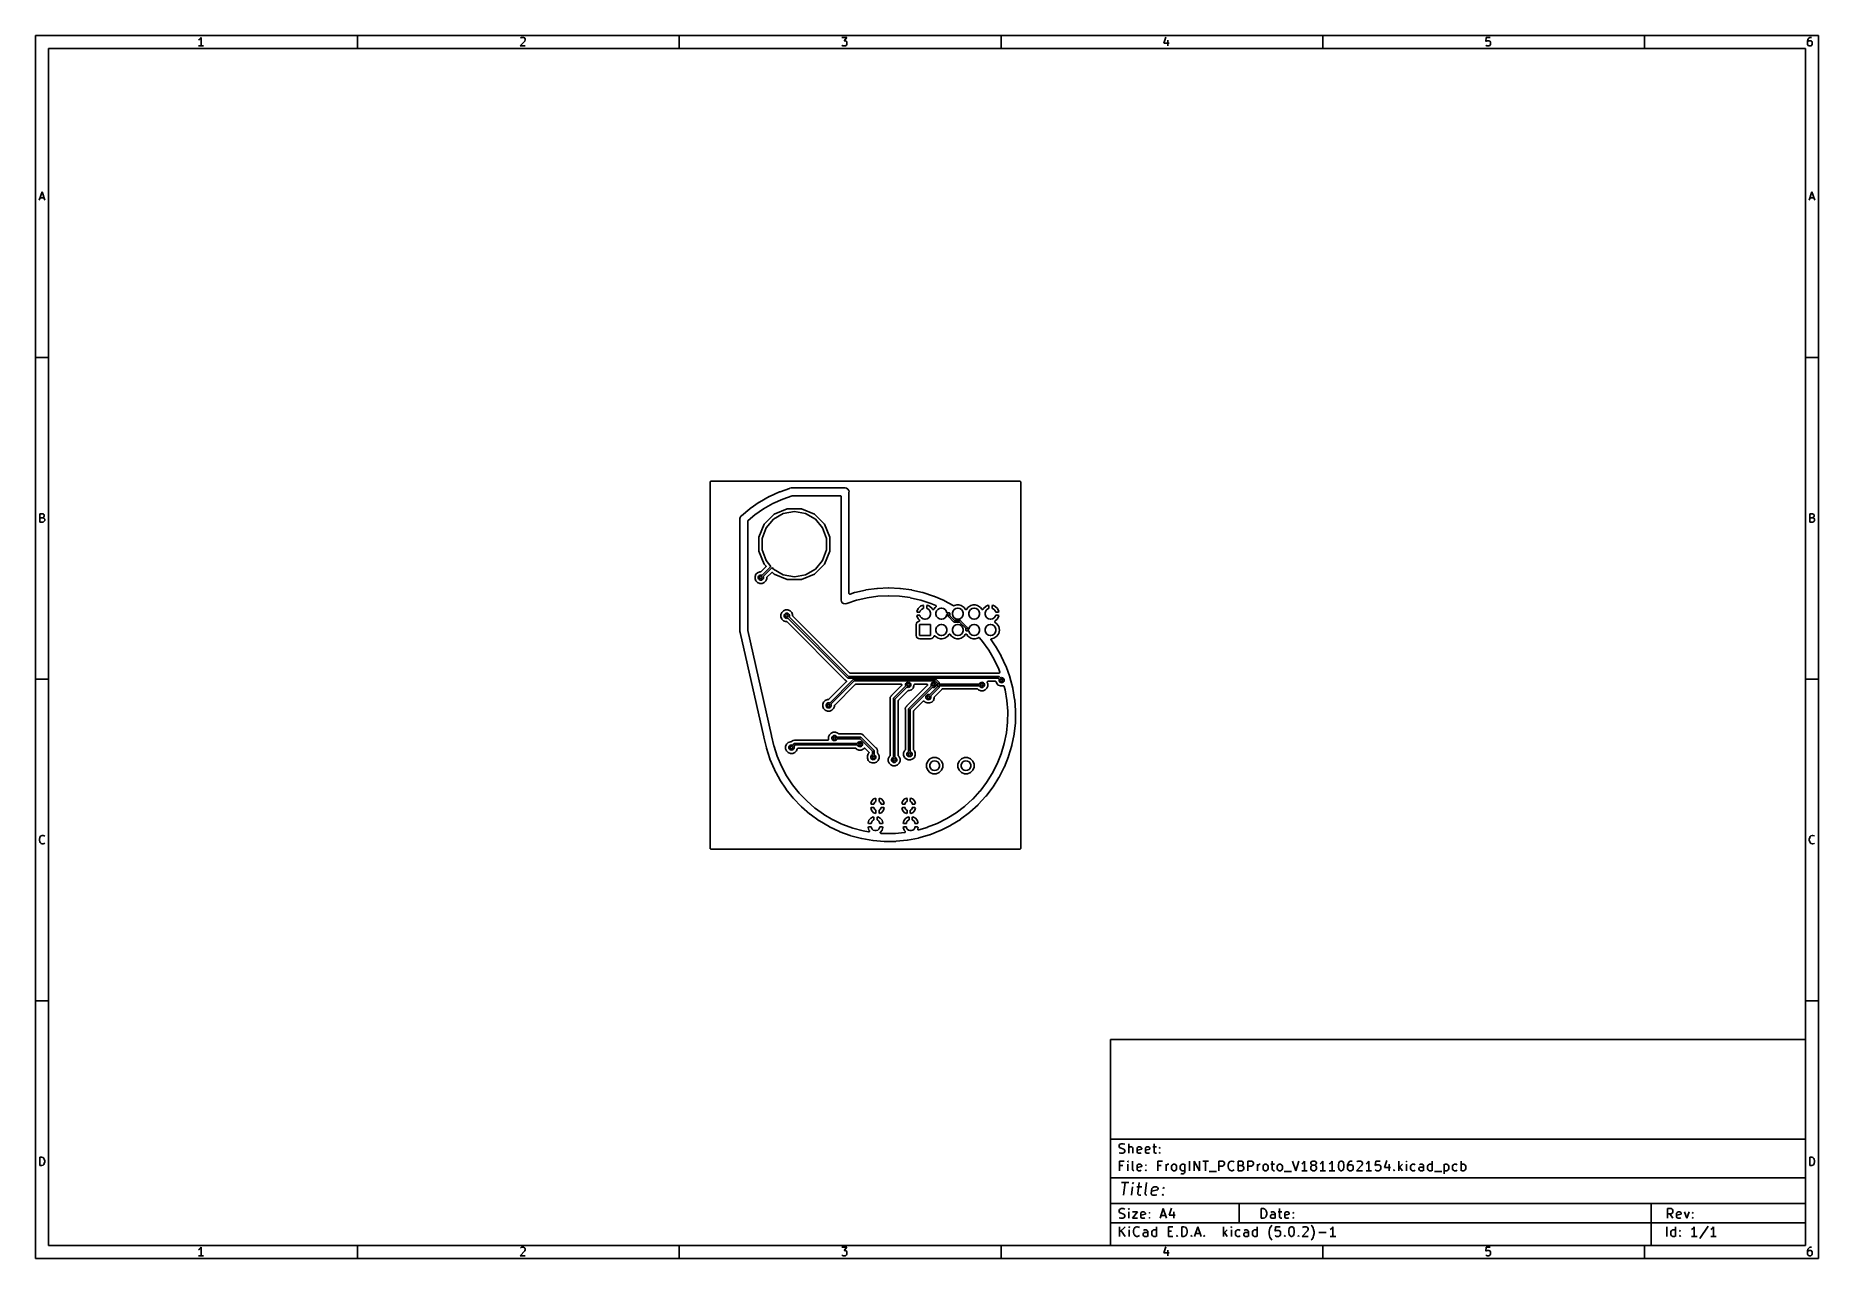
# Model space of a CAD drawing. Extents: x 10 to 287, y -200 to -10.
import ezdxf

# ---------------------------------------------------------------- set-up
doc = ezdxf.new("R2010")
doc.units = 0
doc.header["$MEASUREMENT"] = 0
doc.layers.add('BLACK', color=7, linetype='CONTINUOUS')

msp = doc.modelspace()

# ---------------------------------------------------------------- linework, layer by layer
at = {"layer": 'BLACK', "linetype": 'CONTINUOUS'}
for p, q in [((10, -10), (10, -200.007)), ((287.002, -10), (10, -10)), ((35.4464, -10.5976), (35.3226, -10.6595)), ((35.5702, -10.4738), (35.4464, -10.5976)), ((35.694, -10.2881), (35.5702, -10.4738)), ((35.694, -11.5881), (35.694, -10.2881)), ((60, -12), (60, -10)), ((86.0036, -10.8452), (85.2607, -11.5881)), ((85.3226, -10.4119), (85.3845, -10.35)), ((85.3845, -10.35), (85.5083, -10.2881)), ((85.5083, -10.2881), (85.8179, -10.2881)), ((85.8179, -10.2881), (85.9417, -10.35)), ((85.9417, -10.35), (86.0036, -10.4119)), ((86.0036, -10.4119), (86.0655, -10.5357)), ((86.0655, -10.6595), (86.0036, -10.8452)), ((86.0655, -10.5357), (86.0655, -10.6595)), ((110, -12), (110, -10)), ((135.261, -10.2881), (136.065, -10.2881)), ((136.065, -10.2881), (135.632, -10.7833)), ((135.632, -10.7833), (135.818, -10.7833)), ((135.818, -10.7833), (135.942, -10.8452)), ((135.942, -10.8452), (136.004, -10.9071)), ((136.004, -10.9071), (136.065, -11.031)), ((136.065, -11.031), (136.065, -11.3405)), ((160, -12), (160, -10)), ((185.632, -10.2262), (185.323, -11.1548)), ((185.942, -10.7214), (185.942, -11.5881)), ((210, -12), (210, -10)), ((235.385, -10.2881), (235.323, -10.9071)), ((235.323, -10.9071), (235.385, -10.8452)), ((236.004, -10.2881), (235.385, -10.2881)), ((235.385, -10.8452), (235.508, -10.7833)), ((235.508, -10.7833), (235.818, -10.7833)), ((235.818, -10.7833), (235.942, -10.8452)), ((235.942, -10.8452), (236.004, -10.9071)), ((236.004, -10.9071), (236.065, -11.031)), ((236.065, -11.031), (236.065, -11.3405)), ((260, -12), (260, -10)), ((285.385, -10.5976), (285.323, -10.8452)), ((285.323, -10.8452), (285.323, -11.3405)), ((285.385, -10.9071), (285.323, -11.031)), ((285.508, -10.4119), (285.385, -10.5976)), ((285.446, -10.8452), (285.385, -10.9071)), ((285.57, -10.7833), (285.446, -10.8452)), ((285.57, -10.35), (285.508, -10.4119)), ((285.694, -10.2881), (285.57, -10.35)), ((285.818, -10.7833), (285.57, -10.7833)), ((285.942, -10.2881), (285.694, -10.2881)), ((285.942, -10.8452), (285.818, -10.7833)), ((286.004, -10.9071), (285.942, -10.8452)), ((286.065, -11.031), (286.004, -10.9071)), ((286.065, -11.3405), (286.065, -11.031)), ((287.002, -200.007), (287.002, -10)), ((12, -12), (12, -198.007)), ((285.002, -12), (12, -12)), ((36.0655, -11.5881), (35.3226, -11.5881)), ((85.2607, -11.5881), (86.0655, -11.5881)), ((135.323, -11.5262), (135.261, -11.4643)), ((135.446, -11.5881), (135.323, -11.5262)), ((135.818, -11.5881), (135.446, -11.5881)), ((135.942, -11.5262), (135.818, -11.5881)), ((136.004, -11.4643), (135.942, -11.5262)), ((136.065, -11.3405), (136.004, -11.4643)), ((185.323, -11.1548), (186.127, -11.1548)), ((235.385, -11.5262), (235.323, -11.4643)), ((235.508, -11.5881), (235.385, -11.5262)), ((235.818, -11.5881), (235.508, -11.5881)), ((235.942, -11.5262), (235.818, -11.5881)), ((236.004, -11.4643), (235.942, -11.5262)), ((236.065, -11.3405), (236.004, -11.4643)), ((285.002, -198.007), (285.002, -12)), ((285.323, -11.3405), (285.385, -11.4643)), ((285.385, -11.4643), (285.446, -11.5262)), ((285.446, -11.5262), (285.57, -11.5881)), ((285.57, -11.5881), (285.818, -11.5881)), ((285.818, -11.5881), (285.942, -11.5262)), ((285.942, -11.5262), (286.004, -11.4643)), ((286.004, -11.4643), (286.065, -11.3405)), ((10.5667, -35.5881), (11, -34.2881)), ((10.6905, -35.2167), (11.3095, -35.2167)), ((11, -34.2881), (11.4333, -35.5881)), ((285.569, -35.5881), (286.002, -34.2881)), ((285.693, -35.2167), (286.312, -35.2167)), ((286.002, -34.2881), (286.436, -35.5881)), ((10, -60), (12, -60)), ((287.002, -60), (285.002, -60)), ((114.808, -79.375), (114.81, -79.3641)), ((114.808, -136.271), (114.808, -79.375)), ((114.81, -79.3529), (114.814, -79.3425)), ((114.81, -79.3641), (114.81, -79.3529)), ((114.814, -79.3425), (114.816, -79.3316)), ((114.816, -79.3316), (114.821, -79.3219)), ((114.821, -79.3219), (114.825, -79.3115)), ((114.825, -79.3115), (114.832, -79.303)), ((114.832, -79.303), (114.838, -79.2934)), ((114.838, -79.2934), (114.846, -79.2862)), ((114.846, -79.2862), (114.853, -79.2777)), ((114.853, -79.2777), (114.863, -79.2722)), ((114.863, -79.2722), (114.871, -79.265)), ((114.871, -79.265), (114.882, -79.2612)), ((114.882, -79.2612), (114.892, -79.2557)), ((114.892, -79.2557), (114.903, -79.2537)), ((114.903, -79.2537), (114.913, -79.2499)), ((114.913, -79.2499), (114.924, -79.2499)), ((114.924, -79.2499), (114.935, -79.248)), ((114.935, -79.248), (162.941, -79.248)), ((127.206, -80.3263), (127.184, -80.3412)), ((127.384, -80.291), (127.206, -80.3263)), ((135.691, -80.291), (127.384, -80.291)), ((135.703, -80.2888), (135.691, -80.291)), ((135.715, -80.2886), (135.703, -80.2888)), ((135.763, -80.2791), (135.715, -80.2886)), ((135.811, -80.2886), (135.763, -80.2791)), ((136, -80.3263), (135.811, -80.2886)), ((136.201, -80.4607), (136, -80.3263)), ((162.941, -79.248), (162.952, -79.2499)), ((162.952, -79.2499), (162.963, -79.2499)), ((162.963, -79.2499), (162.973, -79.2537)), ((162.973, -79.2537), (162.984, -79.2557)), ((162.984, -79.2557), (162.994, -79.2612)), ((162.994, -79.2612), (163.004, -79.265)), ((163.004, -79.265), (163.013, -79.2722)), ((163.013, -79.2722), (163.023, -79.2777)), ((163.023, -79.2777), (163.03, -79.2862)), ((163.03, -79.2862), (163.038, -79.2934)), ((163.038, -79.2934), (163.044, -79.303)), ((163.044, -79.303), (163.051, -79.3115)), ((163.051, -79.3115), (163.055, -79.3219)), ((163.055, -79.3219), (163.06, -79.3316)), ((163.06, -79.3316), (163.062, -79.3425)), ((163.062, -79.3425), (163.066, -79.3529)), ((163.066, -79.3529), (163.066, -79.3641)), ((163.066, -79.3641), (163.068, -79.375)), ((163.068, -79.375), (163.068, -136.271)), ((122.433, -82.5127), (121.018, -83.493)), ((122.462, -82.4938), (122.433, -82.5127)), ((122.469, -82.4898), (122.462, -82.4938)), ((122.472, -82.4876), (122.469, -82.4898)), ((122.475, -82.4862), (122.472, -82.4876)), ((122.484, -82.4809), (122.475, -82.4862)), ((123.983, -81.6329), (122.484, -82.4809)), ((123.109, -83.5242), (124.554, -82.7068)), ((124.013, -81.6167), (123.983, -81.6329)), ((124.021, -81.6134), (124.013, -81.6167)), ((124.024, -81.6114), (124.021, -81.6134)), ((124.027, -81.6104), (124.024, -81.6114)), ((124.036, -81.6059), (124.027, -81.6104)), ((125.605, -80.8972), (124.036, -81.6059)), ((124.554, -82.7068), (124.559, -82.7049)), ((124.559, -82.7049), (124.564, -82.7016)), ((124.564, -82.7016), (126.077, -82.0183)), ((125.637, -80.8838), (125.605, -80.8972)), ((125.645, -80.8814), (125.637, -80.8838)), ((125.648, -80.8796), (125.645, -80.8814)), ((125.651, -80.8789), (125.648, -80.8796)), ((125.66, -80.8754), (125.651, -80.8789)), ((127.155, -80.3556), (125.66, -80.8754)), ((126.077, -82.0183), (126.083, -82.0168)), ((126.083, -82.0168), (126.088, -82.014)), ((126.088, -82.014), (127.526, -81.514)), ((127.169, -80.3477), (127.155, -80.3556)), ((127.184, -80.3412), (127.169, -80.3477)), ((127.526, -81.514), (127.547, -81.5107)), ((127.547, -81.5107), (127.568, -81.507)), ((127.568, -81.507), (135.028, -81.507)), ((135.028, -81.507), (135.039, -81.5089)), ((135.039, -81.5089), (135.05, -81.5089)), ((135.05, -81.5089), (135.06, -81.5127)), ((135.06, -81.5127), (135.071, -81.5147)), ((135.071, -81.5147), (135.081, -81.5202)), ((135.081, -81.5202), (135.091, -81.524)), ((135.091, -81.524), (135.1, -81.5312)), ((135.1, -81.5312), (135.11, -81.5367)), ((135.11, -81.5367), (135.117, -81.5452)), ((135.117, -81.5452), (135.125, -81.5524)), ((135.125, -81.5524), (135.131, -81.562)), ((135.131, -81.562), (135.138, -81.5705)), ((135.138, -81.5705), (135.142, -81.5809)), ((135.142, -81.5809), (135.147, -81.5906)), ((135.147, -81.5906), (135.149, -81.6015)), ((135.149, -81.6015), (135.153, -81.6119)), ((135.153, -81.6119), (135.153, -81.6231)), ((135.153, -81.6231), (135.155, -81.634)), ((135.155, -81.634), (135.155, -97.7376)), ((136.336, -80.6618), (136.201, -80.4607)), ((136.383, -80.899), (136.336, -80.6618)), ((136.371, -80.9714), (136.373, -80.9591)), ((136.371, -96.6615), (136.371, -80.9714)), ((136.373, -80.9466), (136.383, -80.899)), ((136.373, -80.9591), (136.373, -80.9466)), ((10.6595, -85.5881), (10.6595, -84.2881)), ((10.6595, -84.2881), (11.0929, -84.2881)), ((11.0929, -84.9071), (10.6595, -84.9071)), ((11.1548, -85.5881), (10.6595, -85.5881)), ((11.0929, -84.2881), (11.2167, -84.35)), ((11.2167, -84.8452), (11.0929, -84.9071)), ((11.0929, -84.9071), (11.2786, -84.969)), ((11.2786, -85.5262), (11.1548, -85.5881)), ((11.2167, -84.35), (11.2786, -84.4119)), ((11.2786, -84.7833), (11.2167, -84.8452)), ((11.2786, -84.4119), (11.3405, -84.5357)), ((11.3405, -84.6595), (11.2786, -84.7833)), ((11.2786, -84.969), (11.3405, -85.031)), ((11.3405, -85.4643), (11.2786, -85.5262)), ((11.3405, -84.5357), (11.3405, -84.6595)), ((11.3405, -85.031), (11.4024, -85.1548)), ((11.4024, -85.3405), (11.3405, -85.4643)), ((11.4024, -85.1548), (11.4024, -85.3405)), ((119.464, -84.8649), (119.429, -85.0423)), ((119.429, -85.0423), (119.429, -102.34)), ((119.598, -84.6638), (119.464, -84.8649)), ((119.666, -84.6185), (119.598, -84.6638)), ((119.671, -84.6138), (119.666, -84.6185)), ((119.677, -84.6104), (119.671, -84.6138)), ((120.97, -83.5292), (119.677, -84.6104)), ((120.645, -85.4456), (120.647, -85.4346)), ((120.645, -102.393), (120.645, -85.4456)), ((120.647, -85.4234), (120.651, -85.413)), ((120.647, -85.4346), (120.647, -85.4234)), ((120.651, -85.413), (120.652, -85.4022)), ((120.652, -85.4022), (120.658, -85.3925)), ((120.658, -85.3925), (120.662, -85.3819)), ((120.662, -85.3819), (120.669, -85.3735)), ((120.669, -85.3735), (120.674, -85.364)), ((120.674, -85.364), (120.683, -85.3568)), ((120.683, -85.3568), (120.69, -85.3482)), ((120.69, -85.3482), (121.726, -84.4823)), ((120.997, -83.5078), (120.97, -83.5292)), ((121.004, -83.5032), (120.997, -83.5078)), ((121.006, -83.5007), (121.004, -83.5032)), ((121.01, -83.4991), (121.006, -83.5007)), ((121.018, -83.493), (121.01, -83.4991)), ((121.726, -84.4823), (121.731, -84.4794)), ((121.731, -84.4794), (121.735, -84.4754)), ((121.735, -84.4754), (123.1, -83.5304)), ((123.1, -83.5304), (123.105, -83.5279)), ((123.105, -83.5279), (123.109, -83.5242)), ((124.769, -84.3575), (123.22, -85.907)), ((123.492, -86.4884), (124.625, -85.1377)), ((124.625, -85.1377), (126.153, -84.2561)), ((126.793, -83.519), (124.769, -84.3575)), ((126.153, -84.2561), (127.889, -83.9499)), ((128.985, -83.519), (126.793, -83.519)), ((127.889, -83.9499), (129.625, -84.2561)), ((131.009, -84.3575), (128.985, -83.519)), ((129.625, -84.2561), (131.153, -85.1377)), ((132.558, -85.907), (131.009, -84.3575)), ((131.153, -85.1377), (132.286, -86.4884)), ((285.662, -85.5881), (285.662, -84.2881)), ((285.662, -84.2881), (286.095, -84.2881)), ((286.095, -84.9071), (285.662, -84.9071)), ((286.157, -85.5881), (285.662, -85.5881)), ((286.095, -84.2881), (286.219, -84.35)), ((286.219, -84.8452), (286.095, -84.9071)), ((286.095, -84.9071), (286.281, -84.969)), ((286.281, -85.5262), (286.157, -85.5881)), ((286.219, -84.35), (286.281, -84.4119)), ((286.281, -84.7833), (286.219, -84.8452)), ((286.281, -84.4119), (286.343, -84.5357)), ((286.343, -84.6595), (286.281, -84.7833)), ((286.281, -84.969), (286.343, -85.031)), ((286.343, -85.4643), (286.281, -85.5262)), ((286.343, -84.5357), (286.343, -84.6595)), ((286.343, -85.031), (286.405, -85.1548)), ((286.405, -85.3405), (286.343, -85.4643)), ((286.405, -85.1548), (286.405, -85.3405)), ((123.22, -85.907), (122.381, -87.9314)), ((122.381, -87.9314), (122.381, -90.1226)), ((122.889, -88.1454), (123.492, -86.4884)), ((122.889, -89.9086), (122.889, -88.1454)), ((132.286, -86.4884), (132.889, -88.1454)), ((133.397, -87.9314), (132.558, -85.907)), ((132.889, -88.1454), (132.889, -89.9086)), ((133.397, -90.1226), (133.397, -87.9314)), ((122.381, -90.1226), (123.22, -92.147)), ((123.492, -91.5656), (122.889, -89.9086)), ((132.889, -89.9086), (132.286, -91.5656)), ((132.558, -92.147), (133.397, -90.1226)), ((121.922, -93.7095), (121.784, -94.0432)), ((121.784, -94.0432), (121.784, -94.4044)), ((122.178, -93.454), (121.922, -93.7095)), ((122.512, -93.3158), (122.178, -93.454)), ((122.292, -94.1533), (122.34, -94.0207)), ((122.292, -94.2943), (122.292, -94.1533)), ((122.34, -94.0207), (122.431, -93.9127)), ((122.431, -93.9127), (122.553, -93.8421)), ((122.652, -93.3158), (122.512, -93.3158)), ((122.553, -93.8421), (122.692, -93.8176)), ((122.658, -93.3148), (122.652, -93.3158)), ((122.663, -93.3153), (122.658, -93.3148)), ((122.679, -93.311), (122.663, -93.3153)), ((122.696, -93.3081), (122.679, -93.311)), ((122.692, -93.8176), (122.831, -93.8421)), ((122.701, -93.3053), (122.696, -93.3081)), ((122.706, -93.3039), (122.701, -93.3053)), ((122.72, -93.2944), (122.706, -93.3039)), ((122.734, -93.2861), (122.72, -93.2944)), ((122.738, -93.2818), (122.734, -93.2861)), ((122.742, -93.2786), (122.738, -93.2818)), ((123.457, -92.5639), (122.742, -93.2786)), ((122.831, -93.8421), (122.873, -93.8663)), ((122.873, -93.8663), (124.259, -92.4799)), ((124.421, -92.6722), (123.051, -94.0413)), ((123.051, -94.0413), (123.092, -94.1533)), ((123.092, -94.1533), (123.092, -94.2943)), ((123.22, -92.147), (123.457, -92.3843)), ((123.457, -92.3843), (123.463, -92.3934)), ((123.463, -92.5548), (123.457, -92.5639)), ((123.463, -92.3934), (123.471, -92.4013)), ((123.471, -92.547), (123.463, -92.5548)), ((123.471, -92.4013), (123.476, -92.4114)), ((123.476, -92.5369), (123.471, -92.547)), ((123.476, -92.4114), (123.482, -92.4205)), ((123.482, -92.5278), (123.476, -92.5369)), ((123.482, -92.4205), (123.485, -92.4312)), ((123.485, -92.5171), (123.482, -92.5278)), ((123.485, -92.4312), (123.49, -92.4413)), ((123.49, -92.507), (123.485, -92.5171)), ((123.49, -92.4413), (123.491, -92.4523)), ((123.491, -92.496), (123.49, -92.507)), ((123.491, -92.4523), (123.494, -92.4631)), ((123.494, -92.4852), (123.491, -92.496)), ((124.259, -92.4799), (123.492, -91.5656)), ((123.494, -92.4631), (123.493, -92.4741)), ((123.493, -92.4741), (123.494, -92.4852)), ((123.63, -94.182), (123.634, -94.1784)), ((123.634, -94.1784), (123.637, -94.1738)), ((123.637, -94.1738), (124.352, -93.4591)), ((124.352, -93.4591), (124.361, -93.4528)), ((124.361, -93.4528), (124.369, -93.4449)), ((124.369, -93.4449), (124.379, -93.4402)), ((124.379, -93.4402), (124.388, -93.4338)), ((124.388, -93.4338), (124.399, -93.431)), ((124.399, -93.431), (124.409, -93.4263)), ((124.409, -93.4263), (124.42, -93.4253)), ((124.42, -93.4253), (124.431, -93.4224)), ((124.625, -92.9163), (124.421, -92.6722)), ((124.431, -93.4224), (124.442, -93.4234)), ((124.442, -93.4234), (124.453, -93.4224)), ((124.453, -93.4224), (124.464, -93.4253)), ((124.464, -93.4253), (124.475, -93.4263)), ((124.475, -93.4263), (124.485, -93.431)), ((124.485, -93.431), (124.496, -93.4338)), ((124.496, -93.4338), (124.505, -93.4402)), ((124.505, -93.4402), (124.515, -93.4449)), ((124.515, -93.4449), (124.523, -93.4528)), ((124.523, -93.4528), (124.532, -93.4591)), ((124.532, -93.4591), (124.769, -93.6965)), ((126.153, -93.7979), (124.625, -92.9163)), ((124.769, -93.6965), (126.793, -94.535)), ((127.889, -94.1041), (126.153, -93.7979)), ((129.625, -93.7979), (127.889, -94.1041)), ((128.985, -94.535), (131.009, -93.6965)), ((131.153, -92.9163), (129.625, -93.7979)), ((131.009, -93.6965), (132.558, -92.147)), ((132.286, -91.5656), (131.153, -92.9163)), ((121.784, -94.4044), (121.922, -94.7381)), ((121.922, -94.7381), (122.178, -94.9936)), ((122.178, -94.9936), (122.512, -95.1318)), ((122.34, -94.4269), (122.292, -94.2943)), ((122.431, -94.5349), (122.34, -94.4269)), ((122.553, -94.6055), (122.431, -94.5349)), ((122.512, -95.1318), (122.873, -95.1318)), ((122.692, -94.63), (122.553, -94.6055)), ((122.831, -94.6055), (122.692, -94.63)), ((122.953, -94.5349), (122.831, -94.6055)), ((122.873, -95.1318), (123.207, -94.9936)), ((123.044, -94.4269), (122.953, -94.5349)), ((123.092, -94.2943), (123.044, -94.4269)), ((123.207, -94.9936), (123.462, -94.7381)), ((123.462, -94.7381), (123.6, -94.4044)), ((123.6, -94.2636), (123.601, -94.2581)), ((123.6, -94.4044), (123.6, -94.2636)), ((123.601, -94.2525), (123.605, -94.2365)), ((123.601, -94.2581), (123.601, -94.2525)), ((123.605, -94.2365), (123.608, -94.2202)), ((123.608, -94.2202), (123.611, -94.2153)), ((123.611, -94.2153), (123.612, -94.2099)), ((123.612, -94.2099), (123.622, -94.1963)), ((123.622, -94.1963), (123.63, -94.182)), ((126.793, -94.535), (128.985, -94.535)), ((136.373, -96.6705), (136.371, -96.6615)), ((136.372, -96.6797), (136.373, -96.6705)), ((136.376, -96.6921), (136.372, -96.6797)), ((136.379, -96.7049), (136.376, -96.6921)), ((136.383, -96.7129), (136.379, -96.7049)), ((136.386, -96.7216), (136.383, -96.7129)), ((136.394, -96.7318), (136.386, -96.7216)), ((136.401, -96.7431), (136.394, -96.7318)), ((136.408, -96.749), (136.401, -96.7431)), ((136.413, -96.7562), (136.408, -96.749)), ((136.425, -96.7631), (136.413, -96.7562)), ((136.434, -96.7715), (136.425, -96.7631)), ((136.443, -96.7746), (136.434, -96.7715)), ((136.451, -96.7795), (136.443, -96.7746)), ((136.464, -96.7821), (136.451, -96.7795)), ((136.476, -96.7866), (136.464, -96.7821)), ((136.485, -96.7866), (136.476, -96.7866)), ((136.494, -96.7884), (136.485, -96.7866)), ((136.507, -96.7866), (136.494, -96.7884)), ((136.52, -96.7866), (136.507, -96.7866)), ((136.529, -96.7834), (136.52, -96.7866)), ((136.538, -96.7821), (136.529, -96.7834)), ((137.217, -96.5583), (136.538, -96.7821)), ((137.25, -96.5484), (137.217, -96.5583)), ((137.258, -96.5466), (137.25, -96.5484)), ((137.261, -96.5453), (137.258, -96.5466)), ((137.265, -96.5449), (137.261, -96.5453)), ((137.274, -96.5422), (137.265, -96.5449)), ((138.958, -96.1522), (137.274, -96.5422)), ((138.992, -96.1453), (138.958, -96.1522)), ((139, -96.1443), (138.992, -96.1453)), ((139.003, -96.1432), (139, -96.1443)), ((139.007, -96.1432), (139.003, -96.1432)), ((139.017, -96.1414), (139.007, -96.1432)), ((140.729, -95.9055), (139.017, -96.1414)), ((140.763, -95.9017), (140.729, -95.9055)), ((140.771, -95.9014), (140.763, -95.9017)), ((140.775, -95.9007), (140.771, -95.9014)), ((140.778, -95.901), (140.775, -95.9007)), ((140.788, -95.9001), (140.778, -95.901)), ((142.515, -95.8203), (140.788, -95.9001)), ((142.549, -95.8197), (142.515, -95.8203)), ((142.558, -95.8202), (142.549, -95.8197)), ((142.561, -95.8197), (142.558, -95.8202)), ((142.565, -95.8204), (142.561, -95.8197)), ((142.575, -95.8203), (142.565, -95.8204)), ((144.301, -95.8974), (142.575, -95.8203)), ((144.336, -95.8999), (144.301, -95.8974)), ((144.344, -95.9011), (144.336, -95.8999)), ((144.347, -95.901), (144.344, -95.9011)), ((144.351, -95.9019), (144.347, -95.901)), ((144.361, -95.9028), (144.351, -95.9019)), ((146.073, -96.136), (144.361, -95.9028)), ((146.107, -96.1417), (146.073, -96.136)), ((146.115, -96.1436), (146.107, -96.1417)), ((146.119, -96.1438), (146.115, -96.1436)), ((146.122, -96.1451), (146.119, -96.1438)), ((146.132, -96.1468), (146.122, -96.1451)), ((147.816, -96.5343), (146.132, -96.1468)), ((147.85, -96.543), (147.816, -96.5343)), ((147.857, -96.5456), (147.85, -96.543)), ((147.861, -96.5462), (147.857, -96.5456)), ((147.864, -96.5477), (147.861, -96.5462)), ((147.874, -96.5504), (147.864, -96.5477)), ((149.516, -97.0889), (147.874, -96.5504)), ((125.942, -99.6391), (125.804, -99.9728)), ((126.197, -99.3836), (125.942, -99.6391)), ((126.531, -99.2454), (126.197, -99.3836)), ((126.892, -99.2454), (126.531, -99.2454)), ((127.226, -99.3836), (126.892, -99.2454)), ((127.397, -99.5549), (127.226, -99.3836)), ((127.481, -99.6391), (127.397, -99.5549)), ((127.62, -99.9728), (127.481, -99.6391)), ((135.155, -97.7376), (135.19, -97.9149)), ((135.19, -97.9149), (135.325, -98.116)), ((135.325, -98.116), (135.526, -98.2504)), ((135.526, -98.2504), (135.763, -98.2976)), ((135.763, -98.2976), (136, -98.2504)), ((136, -98.2504), (136.018, -98.2388)), ((136.018, -98.2388), (136.033, -98.2319)), ((136.033, -98.2319), (136.048, -98.2238)), ((136.048, -98.2238), (137.567, -97.7231)), ((137.567, -97.7231), (137.573, -97.7222)), ((137.573, -97.7222), (137.578, -97.72)), ((137.578, -97.72), (139.202, -97.3439)), ((139.202, -97.3439), (139.207, -97.3436)), ((139.207, -97.3436), (139.213, -97.3418)), ((139.213, -97.3418), (140.863, -97.1144)), ((140.863, -97.1144), (140.869, -97.1146)), ((140.869, -97.1146), (140.875, -97.1134)), ((140.875, -97.1134), (142.539, -97.0365)), ((142.539, -97.0365), (142.545, -97.0372)), ((142.545, -97.0372), (142.551, -97.0365)), ((142.551, -97.0365), (144.215, -97.1108)), ((144.215, -97.1108), (144.221, -97.112)), ((144.221, -97.112), (144.227, -97.1118)), ((144.227, -97.1118), (145.878, -97.3367)), ((145.878, -97.3367), (145.883, -97.3384)), ((145.883, -97.3384), (145.889, -97.3387)), ((145.889, -97.3387), (147.513, -97.7123)), ((147.118, -99.0175), (146.909, -99.462)), ((146.909, -99.462), (146.965, -99.568)), ((146.965, -99.568), (147.397, -99.568)), ((147.511, -98.6592), (147.118, -99.0175)), ((147.397, -99.568), (147.462, -99.3904)), ((147.462, -99.3904), (147.654, -99.1608)), ((147.846, -98.5207), (147.511, -98.6592)), ((147.513, -97.7123), (147.518, -97.7145)), ((147.518, -97.7145), (147.524, -97.7154)), ((147.524, -97.7154), (149.107, -98.2345)), ((147.654, -99.1608), (147.914, -99.0109)), ((147.955, -98.5784), (147.846, -98.5207)), ((147.914, -99.0109), (147.955, -99.0037)), ((147.955, -99.0037), (147.955, -98.5784)), ((148.572, -98.5207), (148.463, -98.5784)), ((148.463, -98.5784), (148.463, -99.0037)), ((148.463, -99.0037), (148.504, -99.0109)), ((148.504, -99.0109), (148.764, -99.1608)), ((148.907, -98.6592), (148.572, -98.5207)), ((148.764, -99.1608), (148.956, -99.3904)), ((149.3, -99.0175), (148.907, -98.6592)), ((148.956, -99.3904), (149.059, -99.6721)), ((149.059, -99.6721), (149.059, -99.9719)), ((149.107, -98.2345), (149.112, -98.2373)), ((149.112, -98.2373), (149.118, -98.2386)), ((149.118, -98.2386), (149.849, -98.5544)), ((149.35, -99.1245), (149.3, -99.0175)), ((149.351, -99.1255), (149.35, -99.1245)), ((149.351, -99.1266), (149.351, -99.1255)), ((149.364, -99.1435), (149.351, -99.1266)), ((149.376, -99.1605), (149.364, -99.1435)), ((149.377, -99.1612), (149.376, -99.1605)), ((149.377, -99.1622), (149.377, -99.1612)), ((149.395, -99.1738), (149.377, -99.1622)), ((149.412, -99.1857), (149.395, -99.1738)), ((149.413, -99.186), (149.412, -99.1857)), ((149.414, -99.1867), (149.413, -99.186)), ((149.434, -99.1917), (149.414, -99.1867)), ((149.454, -99.197), (149.434, -99.1917)), ((149.456, -99.1969), (149.454, -99.197)), ((149.457, -99.1972), (149.456, -99.1969)), ((149.478, -99.1949), (149.457, -99.1972)), ((149.498, -99.1931), (149.478, -99.1949)), ((149.499, -99.1925), (149.498, -99.1931)), ((149.501, -99.1924), (149.499, -99.1925)), ((149.519, -99.1832), (149.501, -99.1924)), ((149.548, -97.1006), (149.516, -97.0889)), ((149.538, -99.1743), (149.519, -99.1832)), ((149.539, -99.1734), (149.538, -99.1743)), ((149.54, -99.1729), (149.539, -99.1734)), ((149.555, -99.1578), (149.54, -99.1729)), ((149.556, -97.1039), (149.548, -97.1006)), ((149.569, -99.143), (149.555, -99.1578)), ((149.559, -97.1048), (149.556, -97.1039)), ((149.562, -97.1066), (149.559, -97.1048)), ((149.572, -97.1101), (149.562, -97.1066)), ((149.57, -99.1419), (149.569, -99.143)), ((149.571, -99.141), (149.57, -99.1419)), ((149.77, -98.8429), (149.571, -99.141)), ((151.158, -97.7953), (149.572, -97.1101)), ((149.869, -98.7766), (149.77, -98.8429)), ((149.849, -98.5544), (149.852, -98.5562)), ((149.852, -98.5562), (149.855, -98.5571)), ((149.855, -98.5571), (149.87, -98.5683)), ((149.872, -98.7743), (149.869, -98.7766)), ((149.87, -98.5683), (149.886, -98.5787)), ((149.874, -98.7729), (149.872, -98.7743)), ((149.887, -98.7592), (149.874, -98.7729)), ((149.886, -98.5787), (149.888, -98.5813)), ((149.901, -98.7461), (149.887, -98.7592)), ((149.888, -98.5813), (149.89, -98.5832)), ((149.89, -98.5832), (149.901, -98.5989)), ((149.899, -99.6721), (150.002, -99.3904)), ((149.899, -99.9719), (149.899, -99.6721)), ((149.901, -98.5989), (149.912, -98.614)), ((149.903, -98.7432), (149.901, -98.7461)), ((149.905, -98.7408), (149.903, -98.7432)), ((149.912, -98.7235), (149.905, -98.7408)), ((149.912, -98.614), (149.913, -98.6171)), ((149.921, -98.7065), (149.912, -98.7235)), ((149.913, -98.6171), (149.915, -98.6198)), ((149.915, -98.6198), (149.919, -98.6382)), ((149.919, -98.6382), (149.925, -98.6563)), ((149.922, -98.7003), (149.921, -98.7033)), ((149.921, -98.7033), (149.921, -98.7065)), ((149.923, -98.6815), (149.922, -98.7003)), ((149.925, -98.6627), (149.923, -98.6815)), ((149.925, -98.6563), (149.925, -98.6595)), ((149.925, -98.6595), (149.925, -98.6627)), ((150.002, -99.3904), (150.194, -99.1608)), ((150.194, -99.1608), (150.454, -99.0109)), ((150.454, -99.0109), (150.675, -98.972)), ((150.675, -98.972), (150.823, -98.972)), ((150.823, -98.972), (151.044, -99.0109)), ((151.044, -99.0109), (151.304, -99.1608)), ((151.19, -97.8099), (151.158, -97.7953)), ((151.197, -97.8139), (151.19, -97.8099)), ((151.2, -97.815), (151.197, -97.8139)), ((151.203, -97.8171), (151.2, -97.815)), ((151.212, -97.8215), (151.203, -97.8171)), ((152.592, -98.5726), (151.212, -97.8215)), ((151.304, -99.1608), (151.496, -99.3904)), ((151.496, -99.3904), (151.599, -99.6721)), ((151.599, -99.6721), (151.599, -99.697)), ((151.599, -99.697), (151.946, -99.697)), ((151.946, -99.697), (151.957, -99.7008)), ((151.957, -99.7008), (151.968, -99.7027)), ((151.968, -99.7027), (151.977, -99.7083)), ((151.977, -99.7083), (151.988, -99.7121)), ((151.988, -99.7121), (151.996, -99.7192)), ((151.996, -99.7192), (152.006, -99.7248)), ((152.439, -99.6721), (152.542, -99.3904)), ((152.439, -99.9719), (152.439, -99.6721)), ((152.542, -99.3904), (152.734, -99.1608)), ((152.595, -98.5734), (152.592, -98.5726)), ((152.597, -98.5749), (152.595, -98.5734)), ((152.616, -98.5804), (152.597, -98.5749)), ((152.634, -98.5866), (152.616, -98.5804)), ((152.637, -98.5865), (152.634, -98.5866)), ((152.639, -98.5873), (152.637, -98.5865)), ((152.659, -98.586), (152.639, -98.5873)), ((152.678, -98.5855), (152.659, -98.586)), ((152.681, -98.5845), (152.678, -98.5855)), ((152.683, -98.5844), (152.681, -98.5845)), ((152.701, -98.5765), (152.683, -98.5844)), ((152.719, -98.5694), (152.701, -98.5765)), ((152.721, -98.5677), (152.719, -98.5694)), ((152.723, -98.5666), (152.721, -98.5677)), ((152.759, -98.5428), (152.723, -98.5666)), ((152.734, -99.1608), (152.994, -99.0109)), ((153.155, -98.464), (152.759, -98.5428)), ((152.994, -99.0109), (153.215, -98.972)), ((153.423, -98.464), (153.155, -98.464)), ((153.215, -98.972), (153.363, -98.972)), ((153.363, -98.972), (153.584, -99.0109)), ((153.819, -98.5428), (153.423, -98.464)), ((153.584, -99.0109), (153.844, -99.1608)), ((154.268, -98.8429), (153.819, -98.5428)), ((153.844, -99.1608), (154.036, -99.3904)), ((154.036, -99.3904), (154.139, -99.6721)), ((154.139, -99.6721), (154.139, -99.9719)), ((154.453, -99.1203), (154.268, -98.8429)), ((154.463, -99.1303), (154.453, -99.1203)), ((154.471, -99.1415), (154.463, -99.1303)), ((154.478, -99.1461), (154.471, -99.1415)), ((154.484, -99.1522), (154.478, -99.1461)), ((154.496, -99.1583), (154.484, -99.1522)), ((154.508, -99.166), (154.496, -99.1583)), ((154.516, -99.168), (154.508, -99.166)), ((154.523, -99.1717), (154.516, -99.168)), ((154.537, -99.1732), (154.523, -99.1717)), ((154.551, -99.1765), (154.537, -99.1732)), ((154.559, -99.1756), (154.551, -99.1765)), ((154.567, -99.1765), (154.559, -99.1756)), ((154.581, -99.1732), (154.567, -99.1765)), ((154.595, -99.1717), (154.581, -99.1732)), ((154.602, -99.168), (154.595, -99.1717)), ((154.61, -99.166), (154.602, -99.168)), ((154.622, -99.1583), (154.61, -99.166)), ((154.634, -99.1522), (154.622, -99.1583)), ((154.64, -99.1461), (154.634, -99.1522)), ((154.647, -99.1415), (154.64, -99.1461)), ((154.655, -99.1303), (154.647, -99.1415)), ((154.665, -99.1203), (154.655, -99.1303)), ((154.85, -98.8429), (154.665, -99.1203)), ((155.299, -98.5428), (154.85, -98.8429)), ((154.979, -99.6721), (155.082, -99.3904)), ((154.979, -99.9719), (154.979, -99.6721)), ((155.082, -99.3904), (155.274, -99.1608)), ((155.274, -99.1608), (155.534, -99.0109)), ((155.695, -98.464), (155.299, -98.5428)), ((155.534, -99.0109), (155.755, -98.972)), ((155.963, -98.464), (155.695, -98.464)), ((155.755, -98.972), (155.903, -98.972)), ((155.903, -98.972), (156.124, -99.0109)), ((156.359, -98.5428), (155.963, -98.464)), ((156.124, -99.0109), (156.384, -99.1608)), ((156.808, -98.8429), (156.359, -98.5428)), ((156.384, -99.1608), (156.576, -99.3904)), ((156.576, -99.3904), (156.679, -99.6721)), ((156.679, -99.6721), (156.679, -99.9719)), ((157.007, -99.141), (156.808, -98.8429)), ((157.008, -99.1419), (157.007, -99.141)), ((157.009, -99.143), (157.008, -99.1419)), ((157.023, -99.1578), (157.009, -99.143)), ((157.038, -99.1729), (157.023, -99.1578)), ((157.039, -99.1734), (157.038, -99.1729)), ((157.04, -99.1743), (157.039, -99.1734)), ((157.059, -99.1832), (157.04, -99.1743)), ((157.077, -99.1924), (157.059, -99.1832)), ((157.079, -99.1925), (157.077, -99.1924)), ((157.08, -99.1931), (157.079, -99.1925)), ((157.1, -99.1949), (157.08, -99.1931)), ((157.121, -99.1972), (157.1, -99.1949)), ((157.122, -99.1969), (157.121, -99.1972)), ((157.124, -99.197), (157.122, -99.1969)), ((157.144, -99.1917), (157.124, -99.197)), ((157.164, -99.1867), (157.144, -99.1917)), ((157.165, -99.186), (157.164, -99.1867)), ((157.166, -99.1857), (157.165, -99.186)), ((157.183, -99.1738), (157.166, -99.1857)), ((157.201, -99.1622), (157.183, -99.1738)), ((157.202, -99.1605), (157.201, -99.1612)), ((157.201, -99.1612), (157.201, -99.1622)), ((157.214, -99.1435), (157.202, -99.1605)), ((157.227, -99.1266), (157.214, -99.1435)), ((157.228, -99.1245), (157.227, -99.1255)), ((157.227, -99.1255), (157.227, -99.1266)), ((157.278, -99.0175), (157.228, -99.1245)), ((157.671, -98.6592), (157.278, -99.0175)), ((157.519, -99.6721), (157.622, -99.3904)), ((157.519, -99.9719), (157.519, -99.6721)), ((157.622, -99.3904), (157.814, -99.1608)), ((158.006, -98.5207), (157.671, -98.6592)), ((157.814, -99.1608), (158.074, -99.0109)), ((158.115, -98.5784), (158.006, -98.5207)), ((158.074, -99.0109), (158.115, -99.0037)), ((158.115, -99.0037), (158.115, -98.5784)), ((158.732, -98.5207), (158.623, -98.5784)), ((158.623, -98.5784), (158.623, -99.0037)), ((158.623, -99.0037), (158.664, -99.0109)), ((158.664, -99.0109), (158.924, -99.1608)), ((159.067, -98.6592), (158.732, -98.5207)), ((158.924, -99.1608), (159.116, -99.3904)), ((159.46, -99.0175), (159.067, -98.6592)), ((159.116, -99.3904), (159.181, -99.568)), ((159.181, -99.568), (159.613, -99.568)), ((159.669, -99.462), (159.46, -99.0175)), ((159.613, -99.568), (159.669, -99.462)), ((119.429, -102.342), (119.425, -102.359)), ((119.425, -102.359), (119.429, -102.482)), ((119.429, -102.482), (119.428, -102.484)), ((119.428, -102.484), (119.429, -102.486)), ((119.429, -102.34), (119.429, -102.341)), ((119.429, -102.341), (119.429, -102.342)), ((119.429, -102.486), (119.429, -102.544)), ((120.647, -102.407), (120.645, -102.393)), ((120.648, -102.422), (120.647, -102.407)), ((124.358, -118.78), (120.648, -102.422)), ((125.804, -99.9728), (125.804, -100.334)), ((125.804, -100.334), (125.942, -100.668)), ((125.942, -100.668), (126.197, -100.923)), ((126.197, -100.923), (126.531, -101.061)), ((126.312, -100.083), (126.36, -99.9503)), ((126.312, -100.224), (126.312, -100.083)), ((126.36, -100.356), (126.312, -100.224)), ((126.36, -99.9503), (126.451, -99.8423)), ((126.451, -100.465), (126.36, -100.356)), ((126.451, -99.8423), (126.573, -99.7717)), ((126.573, -100.535), (126.451, -100.465)), ((126.531, -101.061), (126.672, -101.061)), ((126.573, -99.7717), (126.712, -99.7472)), ((126.712, -100.56), (126.573, -100.535)), ((126.672, -101.061), (126.677, -101.062)), ((126.677, -101.062), (126.683, -101.062)), ((126.683, -101.062), (126.699, -101.066)), ((126.699, -101.066), (126.715, -101.069)), ((126.712, -99.7472), (126.851, -99.7717)), ((126.851, -100.535), (126.712, -100.56)), ((126.715, -101.069), (126.72, -101.072)), ((126.72, -101.072), (126.726, -101.073)), ((126.726, -101.073), (126.739, -101.083)), ((126.739, -101.083), (126.754, -101.091)), ((126.754, -101.091), (126.757, -101.095)), ((126.757, -101.095), (126.762, -101.099)), ((126.762, -101.099), (135.759, -110.096)), ((126.851, -99.7717), (126.973, -99.8423)), ((126.892, -100.511), (126.851, -100.535)), ((136.167, -109.785), (126.892, -100.511)), ((126.973, -99.8423), (127.063, -99.9503)), ((127.063, -99.9503), (127.112, -100.083)), ((127.112, -100.224), (127.071, -100.336)), ((127.071, -100.336), (136.311, -109.576)), ((127.112, -100.083), (127.112, -100.224)), ((127.62, -100.114), (127.62, -99.9728)), ((127.621, -100.119), (127.62, -100.114)), ((127.62, -100.125), (127.621, -100.119)), ((127.624, -100.141), (127.62, -100.125)), ((127.627, -100.157), (127.624, -100.141)), ((127.63, -100.162), (127.627, -100.157)), ((127.632, -100.167), (127.63, -100.162)), ((127.641, -100.181), (127.632, -100.167)), ((127.649, -100.195), (127.641, -100.181)), ((127.654, -100.199), (127.649, -100.195)), ((127.657, -100.203), (127.654, -100.199)), ((136.484, -109.031), (127.657, -100.203)), ((146.88, -101.314), (146.839, -101.525)), ((146.839, -101.525), (146.839, -103.199)), ((146.993, -101.146), (146.88, -101.314)), ((146.965, -100.076), (146.909, -100.182)), ((146.909, -100.182), (147.118, -100.627)), ((147.397, -100.076), (146.965, -100.076)), ((147.161, -101.033), (146.993, -101.146)), ((147.118, -100.627), (147.306, -100.798)), ((147.246, -101.017), (147.161, -101.033)), ((147.252, -101.014), (147.246, -101.017)), ((147.259, -101.013), (147.252, -101.014)), ((147.273, -101.006), (147.259, -101.013)), ((147.287, -101.001), (147.273, -101.006)), ((147.292, -100.996), (147.287, -101.001)), ((147.298, -100.993), (147.292, -100.996)), ((147.309, -100.981), (147.298, -100.993)), ((147.306, -100.798), (147.311, -100.804)), ((147.32, -100.972), (147.309, -100.981)), ((147.311, -100.804), (147.316, -100.808)), ((147.316, -100.808), (147.324, -100.821)), ((147.323, -100.965), (147.32, -100.972)), ((147.328, -100.96), (147.323, -100.965)), ((147.324, -100.821), (147.333, -100.833)), ((147.334, -100.946), (147.328, -100.96)), ((147.333, -100.833), (147.336, -100.84)), ((147.341, -100.933), (147.334, -100.946)), ((147.336, -100.84), (147.339, -100.846)), ((147.339, -100.846), (147.342, -100.861)), ((147.342, -100.926), (147.341, -100.933)), ((147.342, -100.861), (147.347, -100.875)), ((147.345, -100.919), (147.342, -100.926)), ((147.346, -100.904), (147.345, -100.919)), ((147.347, -100.875), (147.346, -100.882)), ((147.346, -100.882), (147.348, -100.889)), ((147.348, -100.889), (147.346, -100.904)), ((147.359, -103.212), (147.359, -101.512)), ((147.359, -101.512), (149.059, -101.512)), ((147.462, -100.254), (147.397, -100.076)), ((147.654, -100.483), (147.462, -100.254)), ((147.914, -100.633), (147.654, -100.483)), ((148.135, -100.672), (147.914, -100.633)), ((148.283, -100.672), (148.135, -100.672)), ((148.504, -100.633), (148.283, -100.672)), ((148.764, -100.483), (148.504, -100.633)), ((148.956, -100.254), (148.764, -100.483)), ((149.059, -99.9719), (148.956, -100.254)), ((149.059, -101.512), (149.059, -103.212)), ((150.002, -100.254), (149.899, -99.9719)), ((149.899, -102.212), (150.002, -101.93)), ((149.899, -102.512), (149.899, -102.212)), ((150.194, -100.483), (150.002, -100.254)), ((150.002, -101.93), (150.194, -101.701)), ((150.454, -100.633), (150.194, -100.483)), ((150.194, -101.701), (150.454, -101.551)), ((150.675, -100.672), (150.454, -100.633)), ((150.454, -101.551), (150.675, -101.512)), ((150.823, -100.672), (150.675, -100.672)), ((150.675, -101.512), (150.823, -101.512)), ((151.044, -100.633), (150.823, -100.672)), ((150.823, -101.512), (151.044, -101.551)), ((151.304, -100.483), (151.044, -100.633)), ((151.044, -101.551), (151.304, -101.701)), ((151.496, -100.254), (151.304, -100.483)), ((151.304, -101.701), (151.496, -101.93)), ((151.599, -99.9719), (151.496, -100.254)), ((151.496, -101.93), (151.599, -102.212)), ((151.799, -99.947), (151.599, -99.947)), ((151.599, -99.947), (151.599, -99.9719)), ((151.599, -102.212), (151.599, -102.512)), ((151.798, -100.2), (151.799, -100.184)), ((151.802, -100.216), (151.798, -100.2)), ((151.799, -100.184), (151.799, -99.947)), ((151.805, -100.233), (151.802, -100.216)), ((151.808, -100.238), (151.805, -100.233)), ((151.809, -100.243), (151.808, -100.238)), ((151.819, -100.257), (151.809, -100.243)), ((151.827, -100.271), (151.819, -100.257)), ((151.84, -100.282), (151.827, -100.271)), ((152.64, -101.082), (151.84, -100.282)), ((152.006, -99.7248), (152.013, -99.7333)), ((152.013, -99.7333), (152.022, -99.7404)), ((152.022, -99.7404), (152.027, -99.75)), ((152.027, -99.75), (152.034, -99.7585)), ((152.034, -99.7585), (152.038, -99.769)), ((152.038, -99.769), (152.044, -99.7786)), ((152.044, -99.7786), (152.046, -99.7895)), ((152.046, -99.7895), (152.049, -99.8)), ((152.049, -99.8), (152.049, -100.138)), ((152.049, -100.138), (152.784, -100.872)), ((152.542, -100.254), (152.439, -99.9719)), ((152.439, -102.212), (152.542, -101.93)), ((152.439, -102.512), (152.439, -102.212)), ((152.734, -100.483), (152.542, -100.254)), ((152.542, -101.93), (152.734, -101.701)), ((152.651, -101.095), (152.64, -101.082)), ((152.665, -101.103), (152.651, -101.095)), ((152.679, -101.112), (152.665, -101.103)), ((152.684, -101.114), (152.679, -101.112)), ((152.689, -101.117), (152.684, -101.114)), ((152.705, -101.119), (152.689, -101.117)), ((152.721, -101.124), (152.705, -101.119)), ((152.738, -101.122), (152.721, -101.124)), ((152.994, -100.633), (152.734, -100.483)), ((152.734, -101.701), (152.994, -101.551)), ((153.554, -101.122), (152.738, -101.122)), ((152.784, -100.872), (153.601, -100.872)), ((153.215, -100.672), (152.994, -100.633)), ((152.994, -101.551), (153.215, -101.512)), ((153.363, -100.672), (153.215, -100.672)), ((153.215, -101.512), (153.363, -101.512)), ((153.584, -100.633), (153.363, -100.672)), ((153.363, -101.512), (153.584, -101.551)), ((154.529, -102.097), (153.554, -101.122)), ((153.844, -100.483), (153.584, -100.633)), ((153.584, -101.551), (153.844, -101.701)), ((153.601, -100.872), (153.617, -100.871)), ((153.617, -100.871), (153.633, -100.875)), ((153.633, -100.875), (153.65, -100.878)), ((153.65, -100.878), (153.654, -100.881)), ((153.654, -100.881), (153.66, -100.882)), ((153.66, -100.882), (153.673, -100.892)), ((153.673, -100.892), (153.688, -100.9)), ((153.688, -100.9), (153.698, -100.913)), ((153.698, -100.913), (154.738, -101.953)), ((154.036, -100.254), (153.844, -100.483)), ((153.844, -101.701), (154.036, -101.93)), ((154.139, -99.9719), (154.036, -100.254)), ((154.036, -101.93), (154.139, -102.212)), ((154.139, -102.212), (154.139, -102.512)), ((154.529, -102.34), (154.529, -102.097)), ((154.529, -102.384), (154.529, -102.34)), ((154.529, -102.34), (154.529, -102.34)), ((154.533, -102.394), (154.529, -102.384)), ((154.534, -102.405), (154.533, -102.394)), ((154.54, -102.415), (154.534, -102.405)), ((154.544, -102.425), (154.54, -102.415)), ((154.551, -102.434), (154.544, -102.425)), ((154.556, -102.444), (154.551, -102.434)), ((154.565, -102.451), (154.556, -102.444)), ((154.572, -102.459), (154.565, -102.451)), ((154.582, -102.465), (154.572, -102.459)), ((154.59, -102.472), (154.582, -102.465)), ((154.601, -102.476), (154.59, -102.472)), ((154.61, -102.481), (154.601, -102.476)), ((154.621, -102.483), (154.61, -102.481)), ((154.632, -102.487), (154.621, -102.483)), ((154.979, -102.487), (154.632, -102.487)), ((154.738, -101.953), (154.751, -101.963)), ((154.751, -101.963), (154.759, -101.978)), ((154.759, -101.978), (154.769, -101.991)), ((154.769, -101.991), (154.77, -101.997)), ((154.77, -101.997), (154.773, -102.001)), ((154.773, -102.001), (154.776, -102.018)), ((154.776, -102.018), (154.78, -102.034)), ((154.78, -102.034), (154.779, -102.05)), ((154.779, -102.05), (154.779, -102.237)), ((154.779, -102.237), (154.979, -102.237)), ((155.082, -100.254), (154.979, -99.9719)), ((154.979, -102.212), (155.082, -101.93)), ((154.979, -102.237), (154.979, -102.212)), ((154.979, -102.512), (154.979, -102.487)), ((155.274, -100.483), (155.082, -100.254)), ((155.082, -101.93), (155.274, -101.701)), ((155.534, -100.633), (155.274, -100.483)), ((155.274, -101.701), (155.534, -101.551)), ((155.755, -100.672), (155.534, -100.633)), ((155.534, -101.551), (155.755, -101.512)), ((155.903, -100.672), (155.755, -100.672)), ((155.755, -101.512), (155.903, -101.512)), ((156.124, -100.633), (155.903, -100.672)), ((155.903, -101.512), (156.124, -101.551)), ((156.384, -100.483), (156.124, -100.633)), ((156.124, -101.551), (156.384, -101.701)), ((156.576, -100.254), (156.384, -100.483)), ((156.384, -101.701), (156.576, -101.93)), ((156.679, -99.9719), (156.576, -100.254)), ((156.576, -101.93), (156.679, -102.212)), ((156.679, -102.212), (156.679, -102.512)), ((157.622, -100.254), (157.519, -99.9719)), ((157.519, -102.212), (157.622, -101.93)), ((157.519, -102.512), (157.519, -102.212)), ((157.814, -100.483), (157.622, -100.254)), ((157.622, -101.93), (157.814, -101.701)), ((158.074, -100.633), (157.814, -100.483)), ((157.814, -101.701), (158.074, -101.551)), ((158.295, -100.672), (158.074, -100.633)), ((158.074, -101.551), (158.295, -101.512)), ((158.443, -100.672), (158.295, -100.672)), ((158.295, -101.512), (158.443, -101.512)), ((158.664, -100.633), (158.443, -100.672)), ((158.443, -101.512), (158.664, -101.551)), ((158.924, -100.483), (158.664, -100.633)), ((158.664, -101.551), (158.924, -101.701)), ((159.116, -100.254), (158.924, -100.483)), ((158.924, -101.701), (159.116, -101.93)), ((159.012, -101.082), (159.014, -101.078)), ((159.014, -101.1), (159.012, -101.082)), ((159.013, -101.074), (159.019, -101.057)), ((159.014, -101.078), (159.013, -101.074)), ((159.015, -101.118), (159.014, -101.1)), ((159.017, -101.122), (159.015, -101.118)), ((159.017, -101.126), (159.017, -101.122)), ((159.025, -101.142), (159.017, -101.126)), ((159.019, -101.057), (159.023, -101.039)), ((159.023, -101.039), (159.025, -101.036)), ((159.025, -101.036), (159.027, -101.032)), ((159.032, -101.159), (159.025, -101.142)), ((159.027, -101.032), (159.038, -101.018)), ((159.035, -101.162), (159.032, -101.159)), ((159.037, -101.166), (159.035, -101.162)), ((159.05, -101.178), (159.037, -101.166)), ((159.038, -101.018), (159.047, -101.003)), ((159.047, -101.003), (159.051, -101)), ((159.062, -101.191), (159.05, -101.178)), ((159.051, -101), (159.054, -100.997)), ((159.054, -100.997), (159.46, -100.627)), ((159.065, -101.193), (159.062, -101.191)), ((159.069, -101.196), (159.065, -101.193)), ((159.348, -101.383), (159.069, -101.196)), ((159.181, -100.076), (159.116, -100.254)), ((159.116, -101.93), (159.219, -102.212)), ((159.613, -100.076), (159.181, -100.076)), ((159.219, -102.212), (159.219, -102.512)), ((159.648, -101.832), (159.348, -101.383)), ((159.46, -100.627), (159.669, -100.182)), ((159.669, -100.182), (159.613, -100.076)), ((159.754, -102.362), (159.648, -101.832)), ((159.648, -102.892), (159.754, -102.362)), ((119.429, -102.544), (119.442, -102.601)), ((119.442, -102.601), (119.442, -102.602)), ((119.442, -102.602), (119.442, -102.604)), ((119.442, -102.604), (119.466, -102.725)), ((119.466, -102.725), (119.473, -102.741)), ((119.473, -102.741), (119.473, -102.742)), ((119.473, -102.742), (119.474, -102.743)), ((119.474, -102.743), (123.154, -118.969)), ((146.839, -103.199), (146.88, -103.41)), ((146.88, -103.41), (146.993, -103.578)), ((146.993, -103.578), (147.161, -103.691)), ((147.161, -103.691), (147.372, -103.732)), ((149.059, -103.212), (147.359, -103.212)), ((147.372, -103.732), (149.046, -103.732)), ((149.046, -103.732), (149.257, -103.691)), ((149.257, -103.691), (149.425, -103.578)), ((149.425, -103.578), (149.538, -103.41)), ((149.538, -103.41), (149.542, -103.39)), ((149.542, -103.39), (149.548, -103.374)), ((149.548, -103.374), (149.552, -103.358)), ((149.552, -103.358), (149.556, -103.354)), ((149.556, -103.354), (149.558, -103.348)), ((149.558, -103.348), (149.569, -103.336)), ((149.569, -103.336), (149.578, -103.323)), ((149.578, -103.323), (149.583, -103.32)), ((149.583, -103.32), (149.587, -103.315)), ((149.587, -103.315), (149.601, -103.307)), ((149.601, -103.307), (149.615, -103.298)), ((149.615, -103.298), (149.62, -103.297)), ((149.62, -103.297), (149.625, -103.294)), ((149.625, -103.294), (149.642, -103.292)), ((149.642, -103.292), (149.658, -103.288)), ((149.658, -103.288), (149.663, -103.288)), ((149.663, -103.288), (149.669, -103.287)), ((149.669, -103.287), (149.685, -103.291)), ((149.685, -103.291), (149.702, -103.292)), ((149.702, -103.292), (149.707, -103.295)), ((149.707, -103.295), (149.712, -103.296)), ((149.712, -103.296), (149.726, -103.305)), ((149.726, -103.305), (149.741, -103.312)), ((149.741, -103.312), (149.745, -103.316)), ((149.745, -103.316), (149.75, -103.319)), ((149.75, -103.319), (149.76, -103.332)), ((149.76, -103.332), (149.768, -103.34)), ((149.768, -103.34), (150.219, -103.641)), ((150.002, -102.794), (149.899, -102.512)), ((150.194, -103.023), (150.002, -102.794)), ((150.454, -103.173), (150.194, -103.023)), ((150.219, -103.641), (150.615, -103.72)), ((150.675, -103.212), (150.454, -103.173)), ((150.615, -103.72), (150.883, -103.72)), ((150.823, -103.212), (150.675, -103.212)), ((151.044, -103.173), (150.823, -103.212)), ((150.883, -103.72), (151.279, -103.641)), ((151.304, -103.023), (151.044, -103.173)), ((151.279, -103.641), (151.728, -103.341)), ((151.496, -102.794), (151.304, -103.023)), ((151.599, -102.512), (151.496, -102.794)), ((151.728, -103.341), (151.913, -103.064)), ((151.913, -103.064), (151.923, -103.054)), ((151.923, -103.054), (151.931, -103.042)), ((151.931, -103.042), (151.938, -103.038)), ((151.938, -103.038), (151.944, -103.032)), ((151.944, -103.032), (151.956, -103.026)), ((151.956, -103.026), (151.968, -103.018)), ((151.968, -103.018), (151.976, -103.016)), ((151.976, -103.016), (151.983, -103.012)), ((151.983, -103.012), (151.997, -103.011)), ((151.997, -103.011), (152.011, -103.008)), ((152.011, -103.008), (152.019, -103.008)), ((152.019, -103.008), (152.027, -103.008)), ((152.027, -103.008), (152.041, -103.011)), ((152.041, -103.011), (152.055, -103.012)), ((152.055, -103.012), (152.062, -103.016)), ((152.062, -103.016), (152.07, -103.018)), ((152.07, -103.018), (152.082, -103.026)), ((152.082, -103.026), (152.094, -103.032)), ((152.094, -103.032), (152.1, -103.038)), ((152.1, -103.038), (152.107, -103.042)), ((152.107, -103.042), (152.115, -103.054)), ((152.115, -103.054), (152.125, -103.064)), ((152.125, -103.064), (152.31, -103.341)), ((152.31, -103.341), (152.759, -103.641)), ((152.542, -102.794), (152.439, -102.512)), ((152.734, -103.023), (152.542, -102.794)), ((152.994, -103.173), (152.734, -103.023)), ((152.759, -103.641), (153.155, -103.72)), ((153.215, -103.212), (152.994, -103.173)), ((153.155, -103.72), (153.423, -103.72)), ((153.363, -103.212), (153.215, -103.212)), ((153.584, -103.173), (153.363, -103.212)), ((153.423, -103.72), (153.819, -103.641)), ((153.844, -103.023), (153.584, -103.173)), ((153.819, -103.641), (154.268, -103.341)), ((154.036, -102.794), (153.844, -103.023)), ((154.139, -102.512), (154.036, -102.794)), ((154.268, -103.341), (154.453, -103.064)), ((154.453, -103.064), (154.463, -103.054)), ((154.463, -103.054), (154.471, -103.042)), ((154.471, -103.042), (154.478, -103.038)), ((154.478, -103.038), (154.484, -103.032)), ((154.484, -103.032), (154.496, -103.026)), ((154.496, -103.026), (154.508, -103.018)), ((154.508, -103.018), (154.516, -103.016)), ((154.516, -103.016), (154.523, -103.012)), ((154.523, -103.012), (154.537, -103.011)), ((154.537, -103.011), (154.551, -103.008)), ((154.551, -103.008), (154.559, -103.008)), ((154.559, -103.008), (154.567, -103.008)), ((154.567, -103.008), (154.581, -103.011)), ((154.581, -103.011), (154.595, -103.012)), ((154.595, -103.012), (154.602, -103.016)), ((154.602, -103.016), (154.61, -103.018)), ((154.61, -103.018), (154.622, -103.026)), ((154.622, -103.026), (154.634, -103.032)), ((154.634, -103.032), (154.64, -103.038)), ((154.64, -103.038), (154.647, -103.042)), ((154.647, -103.042), (154.655, -103.054)), ((154.655, -103.054), (154.665, -103.064)), ((154.665, -103.064), (154.85, -103.341)), ((154.85, -103.341), (155.299, -103.641)), ((155.082, -102.794), (154.979, -102.512)), ((155.274, -103.023), (155.082, -102.794)), ((155.534, -103.173), (155.274, -103.023)), ((155.299, -103.641), (155.695, -103.72)), ((155.755, -103.212), (155.534, -103.173)), ((155.695, -103.72), (155.963, -103.72)), ((155.903, -103.212), (155.755, -103.212)), ((156.124, -103.173), (155.903, -103.212)), ((155.963, -103.72), (156.359, -103.641)), ((156.384, -103.023), (156.124, -103.173)), ((156.359, -103.641), (156.483, -103.559)), ((156.576, -102.794), (156.384, -103.023)), ((156.483, -103.559), (156.486, -103.557)), ((156.486, -103.557), (156.488, -103.555)), ((156.488, -103.555), (156.506, -103.548)), ((156.506, -103.548), (156.523, -103.541)), ((156.523, -103.541), (156.526, -103.541)), ((156.526, -103.541), (156.53, -103.539)), ((156.53, -103.539), (156.548, -103.539)), ((156.548, -103.539), (156.567, -103.538)), ((156.567, -103.538), (156.57, -103.539)), ((156.57, -103.539), (156.574, -103.539)), ((156.574, -103.539), (156.591, -103.545)), ((156.679, -102.512), (156.576, -102.794)), ((156.591, -103.545), (156.609, -103.55)), ((156.609, -103.55), (156.612, -103.552)), ((156.612, -103.552), (156.615, -103.553)), ((156.615, -103.553), (156.63, -103.565)), ((156.63, -103.565), (156.645, -103.576)), ((156.645, -103.576), (156.647, -103.579)), ((156.647, -103.579), (156.649, -103.581)), ((156.649, -103.581), (157.118, -104.128)), ((157.118, -104.128), (157.121, -104.133)), ((157.121, -104.133), (157.125, -104.137)), ((157.125, -104.137), (158.091, -105.494)), ((157.622, -102.794), (157.519, -102.512)), ((157.814, -103.023), (157.622, -102.794)), ((158.074, -103.173), (157.814, -103.023)), ((158.295, -103.212), (158.074, -103.173)), ((158.443, -103.212), (158.295, -103.212)), ((158.434, -103.841), (158.435, -103.834)), ((158.437, -103.856), (158.434, -103.841)), ((158.435, -103.828), (158.439, -103.813)), ((158.435, -103.834), (158.435, -103.828)), ((158.439, -103.872), (158.437, -103.856)), ((158.439, -103.813), (158.441, -103.797)), ((158.442, -103.878), (158.439, -103.872)), ((158.441, -103.797), (158.444, -103.791)), ((158.443, -103.884), (158.442, -103.878)), ((158.664, -103.173), (158.443, -103.212)), ((158.451, -103.897), (158.443, -103.884)), ((158.444, -103.791), (158.446, -103.785)), ((158.446, -103.785), (158.455, -103.772)), ((158.458, -103.912), (158.451, -103.897)), ((158.455, -103.772), (158.462, -103.758)), ((159.1, -104.815), (158.458, -103.912)), ((158.462, -103.758), (158.467, -103.754)), ((158.467, -103.754), (158.471, -103.749)), ((158.471, -103.749), (158.483, -103.74)), ((158.483, -103.74), (158.495, -103.729)), ((158.495, -103.729), (158.501, -103.727)), ((158.501, -103.727), (158.507, -103.723)), ((158.507, -103.723), (158.522, -103.719)), ((158.522, -103.719), (158.536, -103.713)), ((158.536, -103.713), (158.899, -103.641)), ((158.924, -103.023), (158.664, -103.173)), ((158.899, -103.641), (159.348, -103.341)), ((159.116, -102.794), (158.924, -103.023)), ((159.12, -104.843), (159.1, -104.815)), ((159.219, -102.512), (159.116, -102.794)), ((159.124, -104.85), (159.12, -104.843)), ((159.126, -104.853), (159.124, -104.85)), ((159.127, -104.856), (159.126, -104.853)), ((159.133, -104.865), (159.127, -104.856)), ((160.003, -106.358), (159.133, -104.865)), ((159.348, -103.341), (159.648, -102.892)), ((158.091, -105.494), (158.094, -105.499)), ((158.094, -105.499), (158.098, -105.504)), ((158.098, -105.504), (158.937, -106.943)), ((158.937, -106.943), (158.939, -106.948)), ((158.939, -106.948), (158.942, -106.953)), ((158.942, -106.953), (159.648, -108.463)), ((160.02, -106.388), (160.003, -106.358)), ((160.023, -106.396), (160.02, -106.388)), ((160.025, -106.399), (160.023, -106.396)), ((160.026, -106.402), (160.025, -106.399)), ((160.031, -106.411), (160.026, -106.402)), ((160.763, -107.977), (160.031, -106.411)), ((160.776, -108.008), (160.763, -107.977)), ((160.779, -108.016), (160.776, -108.008)), ((160.781, -108.019), (160.779, -108.016)), ((160.782, -108.023), (160.781, -108.019)), ((160.785, -108.032), (160.782, -108.023)), ((10, -110), (12, -110)), ((135.95, -110.438), (133.262, -113.127)), ((133.393, -113.714), (137.04, -110.067)), ((137.184, -110.276), (133.571, -113.89)), ((135.759, -110.096), (135.766, -110.106)), ((135.766, -110.106), (135.774, -110.115)), ((135.774, -110.115), (135.803, -110.157)), ((135.803, -110.157), (135.931, -110.243)), ((135.931, -110.243), (135.932, -110.244)), ((135.932, -110.244), (135.933, -110.244)), ((135.933, -110.244), (135.948, -110.259)), ((135.948, -110.259), (135.963, -110.273)), ((135.951, -110.437), (135.95, -110.438)), ((135.952, -110.436), (135.951, -110.437)), ((135.964, -110.419), (135.952, -110.436)), ((135.963, -110.273), (135.964, -110.275)), ((135.964, -110.275), (135.965, -110.276)), ((135.976, -110.402), (135.964, -110.419)), ((135.965, -110.276), (135.973, -110.294)), ((135.973, -110.294), (135.982, -110.313)), ((135.977, -110.4), (135.976, -110.401)), ((135.976, -110.401), (135.976, -110.402)), ((135.982, -110.38), (135.977, -110.4)), ((135.982, -110.313), (135.983, -110.314)), ((135.987, -110.36), (135.982, -110.38)), ((135.983, -110.314), (135.983, -110.316)), ((135.983, -110.316), (135.985, -110.336)), ((135.985, -110.336), (135.987, -110.357)), ((135.987, -110.357), (135.987, -110.358)), ((135.987, -110.358), (135.987, -110.36)), ((136.178, -109.798), (136.167, -109.785)), ((136.192, -109.806), (136.178, -109.798)), ((136.206, -109.816), (136.192, -109.806)), ((136.211, -109.817), (136.206, -109.816)), ((136.216, -109.82), (136.211, -109.817)), ((136.232, -109.823), (136.216, -109.82)), ((136.248, -109.827), (136.232, -109.823)), ((136.265, -109.826), (136.248, -109.827)), ((159.597, -109.826), (136.265, -109.826)), ((136.311, -109.576), (159.643, -109.576)), ((136.489, -109.034), (136.484, -109.031)), ((136.492, -109.038), (136.489, -109.034)), ((136.507, -109.046), (136.492, -109.038)), ((136.52, -109.056), (136.507, -109.046)), ((136.526, -109.057), (136.52, -109.056)), ((136.531, -109.06), (136.526, -109.057)), ((136.547, -109.063), (136.531, -109.06)), ((136.563, -109.067), (136.547, -109.063)), ((136.569, -109.067), (136.563, -109.067)), ((136.574, -109.068), (136.569, -109.067)), ((159.574, -109.068), (136.574, -109.068)), ((137.04, -110.067), (137.051, -110.054)), ((137.051, -110.054), (137.065, -110.046)), ((137.065, -110.046), (137.079, -110.036)), ((137.079, -110.036), (137.084, -110.035)), ((137.084, -110.035), (137.089, -110.032)), ((137.089, -110.032), (137.106, -110.029)), ((137.106, -110.029), (137.122, -110.025)), ((137.122, -110.025), (137.138, -110.026)), ((137.138, -110.026), (149.827, -110.026)), ((149.781, -110.276), (137.184, -110.276)), ((137.38, -110.806), (137.394, -110.796)), ((137.394, -110.796), (137.399, -110.795)), ((137.399, -110.795), (137.404, -110.792)), ((137.404, -110.792), (137.42, -110.789)), ((137.42, -110.789), (137.436, -110.785)), ((137.436, -110.785), (137.442, -110.785)), ((137.442, -110.785), (137.447, -110.784)), ((137.447, -110.784), (144.464, -110.784)), ((144.464, -110.784), (144.48, -110.787)), ((144.48, -110.787), (144.497, -110.789)), ((144.497, -110.789), (144.502, -110.791)), ((144.502, -110.791), (144.507, -110.792)), ((144.507, -110.792), (144.522, -110.8)), ((144.522, -110.8), (144.537, -110.807)), ((145.173, -110.806), (145.222, -110.673)), ((145.222, -110.673), (145.312, -110.565)), ((145.312, -110.565), (145.434, -110.495)), ((145.434, -110.495), (145.573, -110.47)), ((145.573, -110.47), (145.712, -110.495)), ((145.712, -110.495), (145.834, -110.565)), ((145.834, -110.565), (145.925, -110.673)), ((145.925, -110.673), (145.973, -110.806)), ((146.545, -110.801), (146.555, -110.797)), ((146.555, -110.797), (146.565, -110.792)), ((146.565, -110.792), (146.576, -110.79)), ((146.576, -110.79), (146.586, -110.786)), ((146.586, -110.786), (146.597, -110.786)), ((146.597, -110.786), (146.608, -110.784)), ((146.608, -110.784), (148.453, -110.784)), ((148.453, -110.784), (148.469, -110.787)), ((148.469, -110.787), (148.486, -110.789)), ((148.486, -110.789), (148.491, -110.791)), ((148.491, -110.791), (148.496, -110.792)), ((148.496, -110.792), (148.511, -110.8)), ((148.511, -110.8), (148.526, -110.807)), ((149.131, -110.837), (149.18, -110.704)), ((149.18, -110.704), (149.27, -110.596)), ((149.27, -110.596), (149.393, -110.526)), ((149.393, -110.526), (149.531, -110.501)), ((149.531, -110.501), (149.67, -110.526)), ((149.67, -110.526), (149.793, -110.596)), ((150.166, -110.661), (149.781, -110.276)), ((149.793, -110.596), (149.883, -110.704)), ((149.827, -110.026), (149.843, -110.025)), ((149.843, -110.025), (149.859, -110.029)), ((149.859, -110.029), (149.876, -110.032)), ((149.876, -110.032), (149.881, -110.035)), ((149.881, -110.035), (149.886, -110.036)), ((149.883, -110.704), (149.931, -110.837)), ((149.886, -110.036), (149.9, -110.046)), ((149.9, -110.046), (149.914, -110.054)), ((149.914, -110.054), (149.925, -110.067)), ((149.925, -110.067), (150.375, -110.517)), ((150.165, -110.869), (150.166, -110.661)), ((150.375, -110.517), (150.388, -110.528)), ((150.388, -110.528), (150.396, -110.542)), ((150.396, -110.542), (150.406, -110.556)), ((150.406, -110.556), (150.407, -110.561)), ((150.407, -110.561), (150.41, -110.566)), ((150.41, -110.566), (150.413, -110.582)), ((150.413, -110.582), (150.417, -110.598)), ((150.417, -110.598), (150.415, -110.615)), ((150.415, -110.615), (150.415, -110.766)), ((150.415, -110.766), (156.655, -110.766)), ((156.655, -110.766), (156.683, -110.688)), ((156.683, -110.688), (156.774, -110.58)), ((156.774, -110.58), (156.896, -110.509)), ((156.896, -110.509), (157.035, -110.485)), ((157.035, -110.485), (157.174, -110.509)), ((157.174, -110.509), (157.296, -110.58)), ((157.296, -110.58), (157.387, -110.688)), ((157.387, -110.688), (157.435, -110.82)), ((157.85, -110.466), (157.852, -110.453)), ((157.852, -110.475), (157.85, -110.466)), ((157.852, -110.439), (157.855, -110.431)), ((157.852, -110.453), (157.852, -110.439)), ((157.852, -110.483), (157.852, -110.475)), ((157.857, -110.496), (157.852, -110.483)), ((157.855, -110.431), (157.856, -110.423)), ((157.856, -110.423), (157.863, -110.41)), ((157.86, -110.51), (157.857, -110.496)), ((157.943, -110.71), (157.86, -110.51)), ((157.863, -110.41), (157.867, -110.397)), ((157.867, -110.397), (157.873, -110.391)), ((157.873, -110.391), (157.876, -110.384)), ((157.876, -110.384), (157.887, -110.374)), ((157.887, -110.374), (157.896, -110.364)), ((157.896, -110.364), (157.903, -110.359)), ((157.903, -110.359), (157.909, -110.354)), ((157.909, -110.354), (157.922, -110.348)), ((157.922, -110.348), (157.934, -110.342)), ((157.934, -110.342), (157.942, -110.34)), ((157.942, -110.34), (157.95, -110.337)), ((157.943, -111.071), (157.943, -110.71)), ((157.95, -110.337), (157.964, -110.336)), ((157.964, -110.336), (157.977, -110.334)), ((157.977, -110.334), (159.107, -110.334)), ((159.107, -110.334), (159.115, -110.335)), ((159.115, -110.335), (159.123, -110.335)), ((159.123, -110.335), (159.136, -110.339)), ((159.136, -110.339), (159.15, -110.342)), ((159.15, -110.342), (159.157, -110.346)), ((159.157, -110.346), (159.165, -110.348)), ((159.165, -110.348), (159.176, -110.357)), ((159.176, -110.357), (159.188, -110.364)), ((159.188, -110.364), (159.194, -110.37)), ((159.194, -110.37), (159.2, -110.375)), ((159.2, -110.375), (159.208, -110.387)), ((159.208, -110.387), (159.217, -110.397)), ((159.217, -110.397), (159.22, -110.405)), ((159.22, -110.405), (159.224, -110.412)), ((159.224, -110.412), (159.329, -110.666)), ((159.329, -110.666), (159.584, -110.921)), ((159.586, -109.066), (159.574, -109.068)), ((159.598, -109.065), (159.586, -109.066)), ((159.739, -109.969), (159.597, -109.826)), ((159.648, -109.055), (159.598, -109.065)), ((159.643, -109.576), (159.659, -109.574)), ((159.648, -108.463), (159.649, -108.468)), ((159.658, -109.057), (159.648, -109.055)), ((159.649, -108.468), (159.652, -108.473)), ((159.652, -108.473), (159.802, -108.89)), ((159.659, -109.057), (159.658, -109.057)), ((159.66, -109.058), (159.659, -109.057)), ((159.659, -109.574), (159.675, -109.579)), ((159.681, -109.058), (159.66, -109.058)), ((159.675, -109.579), (159.692, -109.582)), ((159.702, -109.058), (159.681, -109.058)), ((159.692, -109.582), (159.697, -109.584)), ((159.697, -109.584), (159.702, -109.586)), ((159.699, -110.081), (159.739, -109.969)), ((159.699, -110.222), (159.699, -110.081)), ((159.747, -110.354), (159.699, -110.222)), ((159.703, -109.058), (159.702, -109.058)), ((159.702, -109.586), (159.716, -109.595)), ((159.705, -109.058), (159.703, -109.058)), ((159.724, -109.051), (159.705, -109.058)), ((159.716, -109.595), (159.73, -109.604)), ((159.744, -109.044), (159.724, -109.051)), ((159.73, -109.604), (159.741, -109.616)), ((159.741, -109.616), (159.918, -109.794)), ((159.745, -109.043), (159.744, -109.044)), ((159.746, -109.043), (159.745, -109.043)), ((159.762, -109.03), (159.746, -109.043)), ((159.838, -110.462), (159.747, -110.354)), ((159.778, -109.017), (159.762, -109.03)), ((159.779, -109.016), (159.778, -109.017)), ((159.78, -109.015), (159.779, -109.016)), ((159.79, -108.997), (159.78, -109.015)), ((159.801, -108.979), (159.79, -108.997)), ((159.802, -108.977), (159.801, -108.978)), ((159.801, -108.978), (159.801, -108.979)), ((159.802, -108.89), (159.803, -108.891)), ((159.806, -108.956), (159.802, -108.977)), ((159.803, -108.891), (159.803, -108.892)), ((159.803, -108.892), (159.806, -108.913)), ((159.806, -108.913), (159.81, -108.933)), ((159.81, -108.936), (159.806, -108.956)), ((159.81, -108.933), (159.81, -108.934)), ((159.81, -108.934), (159.81, -108.936)), ((159.96, -110.533), (159.838, -110.462)), ((159.918, -109.794), (159.96, -109.77)), ((159.96, -109.77), (160.099, -109.745)), ((160.099, -110.557), (159.96, -110.533)), ((160.099, -109.745), (160.238, -109.77)), ((160.238, -110.533), (160.099, -110.557)), ((160.238, -109.77), (160.36, -109.84)), ((160.36, -110.462), (160.238, -110.533)), ((160.36, -109.84), (160.45, -109.948)), ((160.45, -110.354), (160.36, -110.462)), ((160.45, -109.948), (160.499, -110.081)), ((160.499, -110.222), (160.45, -110.354)), ((160.499, -110.081), (160.499, -110.222)), ((161.372, -109.657), (160.785, -108.032)), ((161.383, -109.69), (161.372, -109.657)), ((161.385, -109.698), (161.383, -109.69)), ((161.386, -109.701), (161.385, -109.698)), ((161.387, -109.705), (161.386, -109.701)), ((161.39, -109.715), (161.387, -109.705)), ((161.827, -111.387), (161.39, -109.715)), ((287.002, -110), (285.002, -110)), ((132.442, -113.558), (132.304, -113.891)), ((132.697, -113.302), (132.442, -113.558)), ((133.031, -113.164), (132.697, -113.302)), ((133.172, -113.164), (133.031, -113.164)), ((133.178, -113.163), (133.172, -113.164)), ((133.183, -113.164), (133.178, -113.163)), ((133.199, -113.159), (133.183, -113.164)), ((133.215, -113.156), (133.199, -113.159)), ((133.22, -113.154), (133.215, -113.156)), ((133.226, -113.152), (133.22, -113.154)), ((133.239, -113.143), (133.226, -113.152)), ((133.254, -113.134), (133.239, -113.143)), ((133.257, -113.13), (133.254, -113.134)), ((133.262, -113.127), (133.257, -113.13)), ((134.157, -114.022), (137.358, -110.821)), ((137.358, -110.821), (137.362, -110.818)), ((137.362, -110.818), (137.366, -110.814)), ((137.366, -110.814), (137.38, -110.806)), ((142.802, -112.805), (142.752, -113.052)), ((142.752, -113.052), (142.762, -113.102)), ((142.762, -113.102), (142.763, -113.115)), ((142.763, -113.115), (142.765, -113.127)), ((142.765, -113.127), (142.765, -121.859)), ((142.913, -112.638), (142.802, -112.805)), ((142.941, -112.596), (142.913, -112.638)), ((142.913, -112.638), (142.913, -112.638)), ((142.984, -112.567), (142.941, -112.596)), ((142.993, -112.559), (142.984, -112.567)), ((143.003, -112.552), (142.993, -112.559)), ((144.554, -111.001), (143.003, -112.552)), ((143.271, -113.041), (143.276, -113.025)), ((143.273, -113.058), (143.271, -113.041)), ((143.273, -122.179), (143.273, -113.058)), ((143.276, -113.025), (143.279, -113.009)), ((143.279, -113.009), (143.281, -113.004)), ((143.281, -113.004), (143.283, -112.998)), ((143.283, -112.998), (143.292, -112.985)), ((143.292, -112.985), (143.301, -112.971)), ((143.301, -112.971), (143.313, -112.96)), ((143.313, -112.96), (145.214, -111.059)), ((145.393, -111.234), (143.523, -113.104)), ((143.523, -113.104), (143.523, -122.179)), ((144.031, -113.356), (144.036, -113.34)), ((144.032, -113.361), (144.031, -113.356)), ((144.031, -113.367), (144.032, -113.361)), ((144.031, -121.859), (144.031, -113.367)), ((144.036, -113.34), (144.038, -113.323)), ((144.038, -113.323), (144.041, -113.319)), ((144.041, -113.319), (144.043, -113.313)), ((144.043, -113.313), (144.052, -113.3)), ((144.052, -113.3), (144.061, -113.285)), ((144.061, -113.285), (144.065, -113.282)), ((144.065, -113.282), (144.068, -113.277)), ((144.068, -113.277), (145.523, -111.822)), ((144.537, -110.807), (144.541, -110.811)), ((144.541, -110.811), (144.546, -110.814)), ((144.546, -110.814), (144.556, -110.827)), ((144.563, -110.987), (144.554, -111.001)), ((144.556, -110.827), (144.568, -110.838)), ((144.574, -110.975), (144.563, -110.987)), ((144.568, -110.838), (144.57, -110.843)), ((144.57, -110.843), (144.574, -110.848)), ((144.574, -110.848), (144.58, -110.863)), ((144.576, -110.969), (144.574, -110.975)), ((144.579, -110.965), (144.576, -110.969)), ((144.583, -110.949), (144.579, -110.965)), ((144.58, -110.863), (144.587, -110.878)), ((144.589, -110.933), (144.583, -110.949)), ((144.587, -110.878), (144.587, -110.884)), ((144.587, -110.884), (144.589, -110.889)), ((144.589, -110.889), (144.589, -110.906)), ((144.589, -110.906), (144.59, -110.922)), ((144.59, -110.922), (144.589, -110.928)), ((144.589, -110.928), (144.589, -110.933)), ((145.173, -110.947), (145.173, -110.806)), ((145.214, -111.059), (145.173, -110.947)), ((148.543, -111.001), (145.38, -114.164)), ((145.434, -111.258), (145.393, -111.234)), ((145.573, -111.283), (145.434, -111.258)), ((145.523, -111.822), (145.528, -111.818)), ((145.528, -111.818), (145.532, -111.814)), ((145.532, -111.814), (145.546, -111.806)), ((145.546, -111.806), (145.56, -111.796)), ((145.56, -111.796), (145.565, -111.795)), ((145.565, -111.795), (145.57, -111.792)), ((145.57, -111.792), (145.586, -111.789)), ((145.712, -111.258), (145.573, -111.283)), ((145.586, -111.789), (145.602, -111.785)), ((145.602, -111.785), (145.608, -111.785)), ((145.608, -111.785), (145.613, -111.784)), ((145.613, -111.784), (145.754, -111.784)), ((145.69, -114.572), (149.172, -111.09)), ((145.834, -111.188), (145.712, -111.258)), ((145.754, -111.784), (146.088, -111.646)), ((145.925, -111.08), (145.834, -111.188)), ((149.351, -111.265), (145.899, -114.716)), ((145.973, -110.947), (145.925, -111.08)), ((145.973, -110.806), (145.973, -110.947)), ((146.088, -111.646), (146.343, -111.391)), ((146.343, -111.391), (146.481, -111.057)), ((146.444, -114.89), (147.899, -113.435)), ((146.481, -110.911), (146.483, -110.9)), ((146.481, -111.057), (146.481, -110.911)), ((146.483, -110.889), (146.487, -110.879)), ((146.483, -110.9), (146.483, -110.889)), ((146.487, -110.879), (146.489, -110.868)), ((146.489, -110.868), (146.495, -110.858)), ((146.495, -110.858), (146.498, -110.848)), ((146.498, -110.848), (146.506, -110.839)), ((146.506, -110.839), (146.511, -110.83)), ((146.511, -110.83), (146.52, -110.822)), ((146.52, -110.822), (146.527, -110.814)), ((146.527, -110.814), (146.536, -110.808)), ((146.536, -110.808), (146.545, -110.801)), ((147.899, -113.435), (147.908, -113.429)), ((147.908, -113.429), (147.916, -113.421)), ((147.916, -113.421), (147.926, -113.416)), ((147.926, -113.416), (147.935, -113.41)), ((147.935, -113.41), (147.946, -113.407)), ((147.946, -113.407), (147.956, -113.402)), ((147.956, -113.402), (147.967, -113.402)), ((147.967, -113.402), (147.977, -113.399)), ((147.977, -113.399), (147.989, -113.4)), ((147.989, -113.4), (148, -113.399)), ((148, -113.399), (148.01, -113.402)), ((148.01, -113.402), (148.021, -113.402)), ((148.021, -113.402), (148.031, -113.407)), ((148.031, -113.407), (148.042, -113.41)), ((148.042, -113.41), (148.051, -113.416)), ((148.051, -113.416), (148.061, -113.421)), ((148.061, -113.421), (148.069, -113.429)), ((148.069, -113.429), (148.078, -113.435)), ((148.078, -113.435), (148.202, -113.559)), ((148.202, -113.559), (148.535, -113.697)), ((148.316, -112.718), (148.364, -112.586)), ((148.316, -112.86), (148.316, -112.718)), ((148.364, -112.992), (148.316, -112.86)), ((148.364, -112.586), (148.455, -112.478)), ((148.455, -113.1), (148.364, -112.992)), ((148.455, -112.478), (148.577, -112.407)), ((148.577, -113.171), (148.455, -113.1)), ((148.526, -110.807), (148.53, -110.811)), ((148.53, -110.811), (148.535, -110.814)), ((148.535, -110.814), (148.545, -110.827)), ((148.552, -110.987), (148.543, -111.001)), ((148.545, -110.827), (148.557, -110.838)), ((148.563, -110.975), (148.552, -110.987)), ((148.557, -110.838), (148.559, -110.843)), ((148.559, -110.843), (148.563, -110.848)), ((148.563, -110.848), (148.569, -110.863)), ((148.565, -110.969), (148.563, -110.975)), ((148.568, -110.965), (148.565, -110.969)), ((148.572, -110.949), (148.568, -110.965)), ((148.569, -110.863), (148.576, -110.878)), ((148.578, -110.933), (148.572, -110.949)), ((148.576, -110.878), (148.576, -110.884)), ((148.576, -110.884), (148.578, -110.889)), ((148.577, -112.407), (148.716, -112.383)), ((148.716, -113.195), (148.577, -113.171)), ((148.578, -110.889), (148.578, -110.906)), ((148.578, -110.906), (148.579, -110.922)), ((148.579, -110.922), (148.578, -110.928)), ((148.578, -110.928), (148.578, -110.933)), ((148.716, -112.383), (148.855, -112.407)), ((148.855, -113.171), (148.716, -113.195)), ((148.855, -112.407), (148.897, -112.431)), ((148.977, -113.1), (148.855, -113.171)), ((148.897, -112.431), (150.165, -111.163)), ((148.897, -113.697), (149.23, -113.559)), ((149.068, -112.992), (148.977, -113.1)), ((149.116, -112.86), (149.068, -112.992)), ((150.375, -111.307), (149.075, -112.607)), ((149.075, -112.607), (149.116, -112.718)), ((149.116, -112.718), (149.116, -112.86)), ((149.131, -110.978), (149.131, -110.837)), ((149.172, -111.09), (149.131, -110.978)), ((149.23, -113.559), (149.486, -113.303)), ((149.393, -111.289), (149.351, -111.265)), ((149.531, -111.314), (149.393, -111.289)), ((149.486, -113.303), (149.624, -112.97)), ((149.67, -111.289), (149.531, -111.314)), ((149.624, -112.829), (149.625, -112.823)), ((149.624, -112.97), (149.624, -112.829)), ((149.625, -112.818), (149.629, -112.802)), ((149.625, -112.823), (149.625, -112.818)), ((149.629, -112.802), (149.632, -112.785)), ((149.632, -112.785), (149.635, -112.781)), ((149.635, -112.781), (149.636, -112.775)), ((149.636, -112.775), (149.646, -112.762)), ((149.646, -112.762), (149.654, -112.747)), ((149.654, -112.747), (149.658, -112.744)), ((149.658, -112.744), (149.661, -112.739)), ((149.661, -112.739), (150.685, -111.715)), ((149.793, -111.219), (149.67, -111.289)), ((149.883, -111.11), (149.793, -111.219)), ((149.931, -110.978), (149.883, -111.11)), ((149.931, -110.837), (149.931, -110.978)), ((150.165, -110.913), (150.165, -110.869)), ((150.165, -111.163), (150.166, -110.913)), ((150.166, -110.913), (150.165, -110.913)), ((150.388, -111.296), (150.375, -111.307)), ((150.396, -111.282), (150.388, -111.296)), ((150.406, -111.268), (150.396, -111.282)), ((150.407, -111.263), (150.406, -111.268)), ((150.41, -111.258), (150.407, -111.263)), ((150.413, -111.242), (150.41, -111.258)), ((150.417, -111.226), (150.413, -111.242)), ((156.655, -111.016), (150.415, -111.016)), ((150.415, -111.016), (150.415, -111.209)), ((150.415, -111.209), (150.417, -111.226)), ((150.685, -111.715), (150.695, -111.708)), ((150.695, -111.708), (150.704, -111.699)), ((150.704, -111.699), (150.747, -111.671)), ((150.747, -111.671), (150.798, -111.595)), ((150.798, -111.595), (150.808, -111.58)), ((150.798, -111.595), (150.798, -111.595)), ((150.808, -111.58), (150.82, -111.567)), ((150.82, -111.567), (150.832, -111.553)), ((150.832, -111.553), (150.835, -111.551)), ((150.835, -111.551), (150.838, -111.548)), ((150.838, -111.548), (150.854, -111.54)), ((150.854, -111.54), (150.87, -111.531)), ((150.87, -111.531), (150.874, -111.531)), ((150.874, -111.531), (150.878, -111.529)), ((150.878, -111.529), (150.895, -111.527)), ((150.895, -111.527), (150.913, -111.524)), ((150.913, -111.524), (156.331, -111.524)), ((156.331, -111.524), (156.337, -111.525)), ((156.337, -111.525), (156.342, -111.524)), ((156.342, -111.524), (156.358, -111.528)), ((156.358, -111.528), (156.375, -111.531)), ((156.375, -111.531), (156.38, -111.534)), ((156.38, -111.534), (156.385, -111.536)), ((156.385, -111.536), (156.399, -111.545)), ((156.399, -111.545), (156.413, -111.553)), ((156.413, -111.553), (156.417, -111.558)), ((156.417, -111.558), (156.421, -111.561)), ((156.421, -111.561), (156.521, -111.66)), ((156.521, -111.66), (156.854, -111.799)), ((156.683, -111.094), (156.655, -111.016)), ((156.774, -111.202), (156.683, -111.094)), ((156.896, -111.272), (156.774, -111.202)), ((156.854, -111.799), (157.216, -111.799)), ((157.035, -111.297), (156.896, -111.272)), ((157.174, -111.272), (157.035, -111.297)), ((157.296, -111.202), (157.174, -111.272)), ((157.216, -111.799), (157.549, -111.66)), ((157.387, -111.094), (157.296, -111.202)), ((157.435, -110.961), (157.387, -111.094)), ((157.435, -110.82), (157.435, -110.961)), ((157.549, -111.66), (157.805, -111.405)), ((157.805, -111.405), (157.943, -111.071)), ((159.584, -110.921), (159.918, -111.059)), ((159.918, -111.059), (160.279, -111.059)), ((160.279, -111.059), (160.33, -111.038)), ((160.33, -111.038), (160.349, -111.034)), ((160.349, -111.034), (160.368, -111.029)), ((160.368, -111.029), (160.37, -111.029)), ((160.37, -111.029), (160.373, -111.029)), ((160.373, -111.029), (160.392, -111.031)), ((160.392, -111.031), (160.412, -111.033)), ((160.412, -111.033), (160.414, -111.034)), ((160.414, -111.034), (160.416, -111.035)), ((160.416, -111.035), (160.434, -111.044)), ((160.434, -111.044), (160.452, -111.052)), ((160.452, -111.052), (160.453, -111.054)), ((160.453, -111.054), (160.456, -111.055)), ((160.456, -111.055), (160.469, -111.069)), ((160.469, -111.069), (160.483, -111.083)), ((160.483, -111.083), (160.484, -111.086)), ((160.484, -111.086), (160.485, -111.087)), ((160.485, -111.087), (160.493, -111.106)), ((160.493, -111.106), (160.501, -111.124)), ((160.501, -111.124), (160.642, -111.663)), ((160.642, -111.663), (160.643, -111.669)), ((160.643, -111.669), (160.645, -111.675)), ((160.645, -111.675), (160.918, -113.318)), ((160.918, -113.318), (160.918, -113.324)), ((160.918, -113.324), (160.919, -113.33)), ((160.919, -113.33), (161.043, -114.991)), ((161.835, -111.42), (161.827, -111.387)), ((161.836, -111.428), (161.835, -111.42)), ((161.837, -111.432), (161.836, -111.428)), ((161.837, -111.435), (161.837, -111.432)), ((161.839, -111.445), (161.837, -111.435)), ((162.123, -113.15), (161.839, -111.445)), ((162.127, -113.184), (162.123, -113.15)), ((162.128, -113.192), (162.127, -113.184)), ((162.129, -113.196), (162.128, -113.192)), ((162.129, -113.199), (162.129, -113.196)), ((162.13, -113.209), (162.129, -113.199)), ((162.258, -114.933), (162.13, -113.209)), ((132.304, -113.891), (132.304, -114.253)), ((132.304, -114.253), (132.442, -114.586)), ((132.442, -114.586), (132.697, -114.842)), ((132.697, -114.842), (133.031, -114.98)), ((132.812, -114.001), (132.86, -113.869)), ((132.812, -114.143), (132.812, -114.001)), ((132.86, -114.275), (132.812, -114.143)), ((132.86, -113.869), (132.951, -113.761)), ((132.951, -114.383), (132.86, -114.275)), ((132.951, -113.761), (133.073, -113.69)), ((133.073, -114.454), (132.951, -114.383)), ((133.031, -114.98), (133.392, -114.98)), ((133.073, -113.69), (133.212, -113.666)), ((133.212, -114.478), (133.073, -114.454)), ((133.212, -113.666), (133.351, -113.69)), ((133.351, -114.454), (133.212, -114.478)), ((133.351, -113.69), (133.393, -113.714)), ((133.473, -114.383), (133.351, -114.454)), ((133.392, -114.98), (133.726, -114.842)), ((133.564, -114.275), (133.473, -114.383)), ((133.612, -114.143), (133.564, -114.275)), ((133.571, -113.89), (133.612, -114.001)), ((133.612, -114.001), (133.612, -114.143)), ((133.726, -114.842), (133.982, -114.586)), ((133.982, -114.586), (134.12, -114.253)), ((134.12, -114.101), (134.125, -114.085)), ((134.121, -114.106), (134.12, -114.101)), ((134.12, -114.112), (134.121, -114.106)), ((134.12, -114.253), (134.12, -114.112)), ((134.125, -114.085), (134.127, -114.068)), ((134.127, -114.068), (134.13, -114.064)), ((134.13, -114.064), (134.132, -114.058)), ((134.132, -114.058), (134.141, -114.045)), ((134.141, -114.045), (134.15, -114.03)), ((134.15, -114.03), (134.154, -114.027)), ((134.154, -114.027), (134.157, -114.022)), ((145.178, -114.418), (145.129, -114.665)), ((145.129, -114.665), (145.139, -114.715)), ((145.139, -114.715), (145.139, -114.727)), ((145.139, -114.727), (145.141, -114.739)), ((145.141, -114.739), (145.141, -120.933)), ((145.29, -114.251), (145.178, -114.418)), ((145.318, -114.208), (145.29, -114.251)), ((145.29, -114.251), (145.29, -114.251)), ((145.36, -114.18), (145.318, -114.208)), ((145.369, -114.171), (145.36, -114.18)), ((145.38, -114.164), (145.369, -114.171)), ((145.648, -114.654), (145.652, -114.638)), ((145.649, -114.67), (145.648, -114.654)), ((145.649, -121.253), (145.649, -114.67)), ((145.652, -114.638), (145.655, -114.621)), ((145.655, -114.621), (145.658, -114.616)), ((145.658, -114.616), (145.659, -114.611)), ((145.659, -114.611), (145.669, -114.597)), ((145.669, -114.597), (145.677, -114.583)), ((145.677, -114.583), (145.69, -114.572)), ((145.899, -114.716), (145.899, -121.253)), ((146.407, -114.979), (146.408, -114.974)), ((146.407, -120.933), (146.407, -114.979)), ((146.408, -114.968), (146.412, -114.952)), ((146.408, -114.974), (146.408, -114.968)), ((146.412, -114.952), (146.415, -114.936)), ((146.415, -114.936), (146.418, -114.931)), ((146.418, -114.931), (146.419, -114.926)), ((146.419, -114.926), (146.429, -114.912)), ((146.429, -114.912), (146.437, -114.898)), ((146.437, -114.898), (146.441, -114.894)), ((146.441, -114.894), (146.444, -114.89)), ((148.535, -113.697), (148.897, -113.697)), ((161.043, -115.003), (161.015, -116.669)), ((161.043, -114.991), (161.042, -114.997)), ((161.042, -114.997), (161.043, -115.003)), ((162.231, -116.72), (162.259, -114.993)), ((162.259, -114.967), (162.258, -114.933)), ((162.259, -114.975), (162.259, -114.967)), ((162.26, -114.979), (162.259, -114.975)), ((162.259, -114.983), (162.26, -114.979)), ((162.259, -114.993), (162.259, -114.983)), ((123.154, -118.969), (123.154, -118.97)), ((123.154, -118.97), (123.155, -118.972)), ((123.155, -118.972), (123.159, -118.994)), ((123.159, -118.994), (123.538, -120.68)), ((124.359, -118.784), (124.358, -118.78)), ((124.717, -120.384), (124.359, -118.784)), ((133.342, -118.633), (133.204, -118.967)), ((133.204, -118.967), (133.204, -119.345)), ((133.598, -118.378), (133.342, -118.633)), ((133.931, -118.24), (133.598, -118.378)), ((133.712, -119.077), (133.76, -118.945)), ((133.712, -119.218), (133.712, -119.077)), ((133.76, -118.945), (133.851, -118.836)), ((133.851, -118.836), (133.973, -118.766)), ((134.293, -118.24), (133.931, -118.24)), ((133.973, -118.766), (134.112, -118.741)), ((134.112, -118.741), (134.251, -118.766)), ((134.251, -118.766), (134.373, -118.836)), ((134.626, -118.378), (134.293, -118.24)), ((134.373, -118.836), (134.464, -118.945)), ((134.464, -118.945), (134.492, -119.023)), ((134.492, -119.023), (138.148, -119.023)), ((134.726, -118.477), (134.626, -118.378)), ((134.73, -118.481), (134.726, -118.477)), ((134.734, -118.485), (134.73, -118.481)), ((134.748, -118.493), (134.734, -118.485)), ((134.762, -118.503), (134.748, -118.493)), ((134.767, -118.504), (134.762, -118.503)), ((134.772, -118.507), (134.767, -118.504)), ((134.789, -118.51), (134.772, -118.507)), ((134.805, -118.514), (134.789, -118.51)), ((134.81, -118.514), (134.805, -118.514)), ((134.816, -118.515), (134.81, -118.514)), ((138.079, -118.515), (134.816, -118.515)), ((138.091, -118.512), (138.079, -118.515)), ((138.104, -118.512), (138.091, -118.512)), ((138.154, -118.502), (138.104, -118.512)), ((138.148, -119.023), (138.165, -119.021)), ((138.204, -118.512), (138.154, -118.502)), ((138.165, -119.021), (138.181, -119.025)), ((138.181, -119.025), (138.197, -119.028)), ((138.197, -119.028), (138.202, -119.031)), ((138.202, -119.031), (138.207, -119.033)), ((138.401, -118.551), (138.204, -118.512)), ((138.204, -118.512), (138.204, -118.512)), ((138.207, -119.033), (138.221, -119.042)), ((138.221, -119.042), (138.235, -119.05)), ((138.235, -119.05), (138.246, -119.063)), ((138.246, -119.063), (140.239, -121.056)), ((138.61, -118.691), (138.401, -118.551)), ((138.639, -118.734), (138.61, -118.691)), ((138.647, -118.743), (138.639, -118.734)), ((138.654, -118.753), (138.647, -118.743)), ((140.549, -120.648), (138.654, -118.753)), ((160.834, -118.348), (160.506, -119.982)), ((160.836, -118.337), (160.834, -118.342)), ((160.834, -118.342), (160.834, -118.348)), ((161.015, -116.68), (160.836, -118.337)), ((161.015, -116.669), (161.014, -116.674)), ((161.014, -116.674), (161.015, -116.68)), ((161.692, -120.252), (162.032, -118.558)), ((162.032, -118.558), (162.034, -118.548)), ((162.034, -118.548), (162.035, -118.544)), ((162.035, -118.541), (162.037, -118.533)), ((162.035, -118.544), (162.035, -118.541)), ((162.037, -118.533), (162.041, -118.498)), ((162.041, -118.498), (162.227, -116.78)), ((162.227, -116.77), (162.228, -116.767)), ((162.227, -116.78), (162.227, -116.77)), ((162.228, -116.763), (162.229, -116.755)), ((162.228, -116.767), (162.228, -116.763)), ((162.229, -116.755), (162.231, -116.72)), ((123.538, -120.68), (123.54, -120.69)), ((123.54, -120.69), (123.541, -120.693)), ((123.541, -120.693), (123.542, -120.696)), ((123.542, -120.696), (123.544, -120.704)), ((123.544, -120.704), (123.553, -120.738)), ((123.553, -120.738), (124.083, -122.383)), ((124.72, -120.389), (124.717, -120.384)), ((124.72, -120.395), (124.72, -120.389)), ((124.741, -120.46), (124.72, -120.395)), ((125.231, -121.981), (124.741, -120.46)), ((126.677, -120.113), (126.539, -120.446)), ((126.539, -120.446), (126.539, -120.808)), ((126.539, -120.808), (126.677, -121.141)), ((126.933, -119.857), (126.677, -120.113)), ((126.677, -121.141), (126.933, -121.397)), ((127.266, -119.719), (126.933, -119.857)), ((126.933, -121.397), (127.266, -121.535)), ((127.047, -120.557), (127.095, -120.424)), ((127.047, -120.698), (127.047, -120.557)), ((127.095, -120.83), (127.047, -120.698)), ((127.095, -120.424), (127.186, -120.316)), ((127.186, -120.938), (127.095, -120.83)), ((127.186, -120.316), (127.308, -120.245)), ((127.308, -121.009), (127.186, -120.938)), ((127.398, -119.719), (127.266, -119.719)), ((127.266, -121.535), (127.628, -121.535)), ((127.308, -120.245), (127.447, -120.221)), ((127.447, -121.033), (127.308, -121.009)), ((127.415, -119.716), (127.398, -119.719)), ((127.433, -119.714), (127.415, -119.716)), ((127.437, -119.712), (127.433, -119.714)), ((127.441, -119.711), (127.437, -119.712)), ((127.457, -119.702), (127.441, -119.711)), ((127.447, -120.221), (127.586, -120.245)), ((127.586, -121.009), (127.447, -121.033)), ((127.473, -119.695), (127.457, -119.702)), ((127.476, -119.691), (127.473, -119.695)), ((127.479, -119.689), (127.476, -119.691)), ((127.491, -119.676), (127.479, -119.689)), ((127.503, -119.663), (127.491, -119.676)), ((127.512, -119.649), (127.503, -119.663)), ((127.722, -119.509), (127.512, -119.649)), ((127.586, -120.245), (127.628, -120.27)), ((127.708, -120.938), (127.586, -121.009)), ((127.628, -120.27), (127.877, -120.021)), ((127.628, -121.535), (127.961, -121.397)), ((127.799, -120.83), (127.708, -120.938)), ((127.919, -119.47), (127.722, -119.509)), ((127.847, -120.698), (127.799, -120.83)), ((128.021, -120.23), (127.806, -120.445)), ((127.806, -120.445), (127.847, -120.557)), ((127.847, -120.557), (127.847, -120.698)), ((127.877, -120.021), (127.887, -120.008)), ((127.887, -120.008), (127.902, -120)), ((127.902, -120), (127.915, -119.99)), ((127.915, -119.99), (127.921, -119.989)), ((127.969, -119.46), (127.919, -119.47)), ((127.919, -119.47), (127.919, -119.47)), ((127.921, -119.989), (127.925, -119.986)), ((127.925, -119.986), (127.942, -119.983)), ((127.942, -119.983), (127.958, -119.979)), ((127.958, -119.979), (127.974, -119.98)), ((127.961, -121.397), (128.217, -121.141)), ((128.019, -119.47), (127.969, -119.46)), ((127.974, -119.98), (137.705, -119.98)), ((128.031, -119.47), (128.019, -119.47)), ((137.705, -120.23), (128.021, -120.23)), ((128.044, -119.472), (128.031, -119.47)), ((133.077, -119.472), (128.044, -119.472)), ((128.217, -121.141), (128.351, -120.817)), ((128.351, -120.817), (128.356, -120.81)), ((128.356, -120.81), (128.359, -120.802)), ((128.359, -120.802), (128.368, -120.791)), ((128.368, -120.791), (128.375, -120.779)), ((128.375, -120.779), (128.382, -120.774)), ((128.382, -120.774), (128.387, -120.768)), ((128.387, -120.768), (128.399, -120.761)), ((128.399, -120.761), (128.41, -120.753)), ((128.41, -120.753), (128.418, -120.75)), ((128.418, -120.75), (128.425, -120.746)), ((128.425, -120.746), (128.439, -120.744)), ((128.439, -120.744), (128.452, -120.739)), ((128.452, -120.739), (128.46, -120.74)), ((128.46, -120.74), (128.469, -120.738)), ((128.469, -120.738), (137.382, -120.738)), ((133.088, -119.47), (133.077, -119.472)), ((133.099, -119.47), (133.088, -119.47)), ((133.109, -119.467), (133.099, -119.47)), ((133.12, -119.465), (133.109, -119.467)), ((133.13, -119.459), (133.12, -119.465)), ((133.141, -119.455), (133.13, -119.459)), ((133.149, -119.448), (133.141, -119.455)), ((133.159, -119.443), (133.149, -119.448)), ((133.166, -119.434), (133.159, -119.443)), ((133.174, -119.427), (133.166, -119.434)), ((133.18, -119.417), (133.174, -119.427)), ((133.187, -119.409), (133.18, -119.417)), ((133.191, -119.398), (133.187, -119.409)), ((133.196, -119.389), (133.191, -119.398)), ((133.198, -119.378), (133.196, -119.389)), ((133.202, -119.367), (133.198, -119.378)), ((133.204, -119.345), (133.202, -119.356)), ((133.202, -119.356), (133.202, -119.367)), ((133.76, -119.351), (133.712, -119.218)), ((133.851, -119.459), (133.76, -119.351)), ((133.973, -119.529), (133.851, -119.459)), ((134.112, -119.554), (133.973, -119.529)), ((134.251, -119.529), (134.112, -119.554)), ((134.373, -119.459), (134.251, -119.529)), ((134.464, -119.351), (134.373, -119.459)), ((134.492, -119.273), (134.464, -119.351)), ((138.102, -119.273), (134.492, -119.273)), ((137.382, -120.738), (137.387, -120.739)), ((137.387, -120.739), (137.393, -120.739)), ((137.393, -120.739), (137.409, -120.743)), ((137.409, -120.743), (137.425, -120.746)), ((137.425, -120.746), (137.43, -120.749)), ((137.43, -120.749), (137.435, -120.75)), ((137.435, -120.75), (137.449, -120.76)), ((137.449, -120.76), (137.463, -120.768)), ((137.463, -120.768), (137.467, -120.772)), ((137.467, -120.772), (137.472, -120.775)), ((137.472, -120.775), (137.571, -120.875)), ((137.571, -120.875), (137.905, -121.013)), ((137.705, -119.98), (137.734, -119.902)), ((137.734, -120.308), (137.705, -120.23)), ((137.734, -119.902), (137.824, -119.794)), ((137.824, -120.416), (137.734, -120.308)), ((137.824, -119.794), (137.947, -119.724)), ((137.947, -120.487), (137.824, -120.416)), ((137.905, -121.013), (138.266, -121.013)), ((137.947, -119.724), (138.085, -119.699)), ((138.085, -120.511), (137.947, -120.487)), ((138.085, -119.699), (138.224, -119.724)), ((138.224, -120.487), (138.085, -120.511)), ((140.03, -121.2), (138.102, -119.273)), ((138.224, -119.724), (138.347, -119.794)), ((138.347, -120.416), (138.224, -120.487)), ((138.266, -121.013), (138.6, -120.875)), ((138.347, -119.794), (138.437, -119.902)), ((138.437, -120.308), (138.347, -120.416)), ((138.437, -119.902), (138.486, -120.035)), ((138.486, -120.176), (138.437, -120.308)), ((138.486, -120.035), (138.486, -120.176)), ((138.6, -120.875), (138.703, -120.772)), ((138.703, -120.772), (138.712, -120.765)), ((138.712, -120.765), (138.72, -120.758)), ((138.72, -120.758), (138.73, -120.753)), ((138.73, -120.753), (138.739, -120.746)), ((138.739, -120.746), (138.75, -120.744)), ((138.75, -120.744), (138.76, -120.739)), ((138.76, -120.739), (138.771, -120.738)), ((138.771, -120.738), (138.782, -120.735)), ((138.782, -120.735), (138.793, -120.736)), ((138.793, -120.736), (138.804, -120.735)), ((138.804, -120.735), (138.815, -120.738)), ((138.815, -120.738), (138.826, -120.739)), ((138.826, -120.739), (138.836, -120.744)), ((138.836, -120.744), (138.847, -120.746)), ((138.847, -120.746), (138.856, -120.753)), ((138.856, -120.753), (138.866, -120.758)), ((138.866, -120.758), (138.874, -120.765)), ((138.874, -120.765), (138.883, -120.772)), ((138.883, -120.772), (139.456, -121.345)), ((139.385, -121.596), (139.247, -121.93)), ((139.456, -121.525), (139.385, -121.596)), ((139.456, -121.345), (139.463, -121.354)), ((139.463, -121.516), (139.456, -121.525)), ((139.463, -121.354), (139.47, -121.362)), ((139.47, -121.508), (139.463, -121.516)), ((139.47, -121.362), (139.475, -121.372)), ((139.475, -121.498), (139.47, -121.508)), ((139.475, -121.372), (139.482, -121.381)), ((139.482, -121.489), (139.475, -121.498)), ((139.482, -121.381), (139.484, -121.392)), ((139.484, -121.478), (139.482, -121.489)), ((139.484, -121.392), (139.489, -121.402)), ((139.489, -121.468), (139.484, -121.478)), ((139.489, -121.402), (139.49, -121.413)), ((139.49, -121.457), (139.489, -121.468)), ((139.49, -121.413), (139.493, -121.424)), ((139.493, -121.446), (139.49, -121.457)), ((139.493, -121.424), (139.492, -121.435)), ((139.492, -121.435), (139.493, -121.446)), ((139.803, -121.907), (139.894, -121.799)), ((139.894, -121.799), (140.016, -121.729)), ((140.016, -121.729), (140.03, -121.726)), ((140.03, -121.726), (140.03, -121.2)), ((140.239, -121.056), (140.252, -121.067)), ((140.252, -121.067), (140.26, -121.081)), ((140.26, -121.081), (140.27, -121.095)), ((140.27, -121.095), (140.271, -121.1)), ((140.271, -121.1), (140.274, -121.105)), ((140.274, -121.105), (140.277, -121.122)), ((140.277, -121.122), (140.281, -121.138)), ((140.281, -121.138), (140.28, -121.154)), ((140.28, -121.154), (140.28, -121.726)), ((140.28, -121.726), (140.294, -121.729)), ((140.294, -121.729), (140.416, -121.799)), ((140.416, -121.799), (140.507, -121.907)), ((140.56, -120.655), (140.549, -120.648)), ((140.569, -120.664), (140.56, -120.655)), ((140.611, -120.692), (140.569, -120.664)), ((140.64, -120.735), (140.611, -120.692)), ((140.717, -120.85), (140.64, -120.735)), ((140.64, -120.735), (140.64, -120.735)), ((140.751, -120.902), (140.717, -120.85)), ((140.79, -121.099), (140.751, -120.902)), ((140.788, -121.223), (140.79, -121.211)), ((140.788, -121.407), (140.788, -121.223)), ((140.789, -121.412), (140.788, -121.407)), ((140.788, -121.418), (140.789, -121.412)), ((140.793, -121.434), (140.788, -121.418)), ((140.8, -121.149), (140.79, -121.099)), ((140.79, -121.099), (140.79, -121.099)), ((140.79, -121.199), (140.8, -121.149)), ((140.79, -121.211), (140.79, -121.199)), ((140.795, -121.45), (140.793, -121.434)), ((140.798, -121.455), (140.795, -121.45)), ((140.8, -121.46), (140.798, -121.455)), ((140.809, -121.474), (140.8, -121.46)), ((140.818, -121.488), (140.809, -121.474)), ((140.822, -121.492), (140.818, -121.488)), ((140.825, -121.496), (140.822, -121.492)), ((140.925, -121.596), (140.825, -121.496)), ((141.063, -121.93), (140.925, -121.596)), ((142.764, -121.87), (142.76, -121.886)), ((142.765, -121.859), (142.764, -121.865)), ((142.764, -121.865), (142.764, -121.87)), ((144.032, -121.865), (144.031, -121.859)), ((144.031, -121.87), (144.032, -121.865)), ((144.036, -121.886), (144.031, -121.87)), ((145.005, -121.123), (144.866, -121.457)), ((144.866, -121.457), (144.866, -121.818)), ((144.866, -121.818), (145.005, -122.152)), ((145.104, -121.023), (145.005, -121.123)), ((145.107, -121.019), (145.104, -121.023)), ((145.112, -121.015), (145.107, -121.019)), ((145.12, -121.001), (145.112, -121.015)), ((145.129, -120.987), (145.12, -121.001)), ((145.131, -120.982), (145.129, -120.987)), ((145.134, -120.977), (145.131, -120.982)), ((145.137, -120.961), (145.134, -120.977)), ((145.141, -120.945), (145.137, -120.961)), ((145.141, -120.933), (145.14, -120.939)), ((145.14, -120.939), (145.141, -120.945)), ((145.374, -121.567), (145.423, -121.434)), ((145.374, -121.708), (145.374, -121.567)), ((145.423, -121.84), (145.374, -121.708)), ((145.423, -121.434), (145.513, -121.326)), ((145.513, -121.948), (145.423, -121.84)), ((145.513, -121.326), (145.635, -121.256)), ((145.635, -121.256), (145.649, -121.253)), ((145.899, -121.253), (145.913, -121.256)), ((145.913, -121.256), (146.035, -121.326)), ((146.035, -121.326), (146.126, -121.434)), ((146.126, -121.84), (146.035, -121.948)), ((146.126, -121.434), (146.174, -121.567)), ((146.174, -121.708), (146.126, -121.84)), ((146.174, -121.567), (146.174, -121.708)), ((146.408, -120.939), (146.407, -120.933)), ((146.408, -120.945), (146.408, -120.939)), ((146.412, -120.961), (146.408, -120.945)), ((146.415, -120.977), (146.412, -120.961)), ((146.418, -120.982), (146.415, -120.977)), ((146.419, -120.987), (146.418, -120.982)), ((146.429, -121.001), (146.419, -120.987)), ((146.437, -121.015), (146.429, -121.001)), ((146.441, -121.019), (146.437, -121.015)), ((146.444, -121.023), (146.441, -121.019)), ((146.544, -121.123), (146.444, -121.023)), ((146.682, -121.457), (146.544, -121.123)), ((146.544, -122.152), (146.682, -121.818)), ((146.682, -121.818), (146.682, -121.457)), ((160.025, -121.601), (159.407, -123.148)), ((160.026, -121.595), (160.025, -121.601)), ((160.029, -121.59), (160.026, -121.595)), ((160.503, -119.993), (160.029, -121.59)), ((160.504, -119.987), (160.503, -119.993)), ((160.506, -119.982), (160.504, -119.987)), ((161.185, -121.967), (161.678, -120.31)), ((161.678, -120.31), (161.68, -120.3)), ((161.68, -120.3), (161.681, -120.297)), ((161.681, -120.297), (161.682, -120.293)), ((161.682, -120.293), (161.684, -120.286)), ((161.684, -120.286), (161.692, -120.252)), ((124.083, -122.383), (124.086, -122.392)), ((124.086, -122.392), (124.087, -122.396)), ((124.087, -122.396), (124.089, -122.399)), ((124.089, -122.399), (124.091, -122.407)), ((124.091, -122.407), (124.104, -122.439)), ((124.104, -122.439), (124.78, -124.029)), ((124.78, -124.029), (124.784, -124.038)), ((124.784, -124.038), (124.785, -124.042)), ((124.785, -124.042), (124.787, -124.045)), ((124.787, -124.045), (124.79, -124.052)), ((124.79, -124.052), (124.806, -124.083)), ((124.806, -124.083), (125.624, -125.606)), ((125.234, -121.986), (125.231, -121.981)), ((125.235, -121.992), (125.234, -121.986)), ((125.887, -123.525), (125.235, -121.992)), ((125.89, -123.53), (125.887, -123.525)), ((125.892, -123.535), (125.89, -123.53)), ((126.681, -125.003), (125.892, -123.535)), ((139.247, -121.93), (139.247, -122.291)), ((139.247, -122.291), (139.385, -122.625)), ((139.385, -122.625), (139.64, -122.88)), ((139.64, -122.88), (139.974, -123.018)), ((139.755, -122.04), (139.803, -121.907)), ((139.755, -122.181), (139.755, -122.04)), ((139.803, -122.313), (139.755, -122.181)), ((139.894, -122.422), (139.803, -122.313)), ((140.016, -122.492), (139.894, -122.422)), ((139.974, -123.018), (140.335, -123.018)), ((140.155, -122.517), (140.016, -122.492)), ((140.294, -122.492), (140.155, -122.517)), ((140.416, -122.422), (140.294, -122.492)), ((140.335, -123.018), (140.669, -122.88)), ((140.507, -122.313), (140.416, -122.422)), ((140.507, -121.907), (140.555, -122.04)), ((140.555, -122.181), (140.507, -122.313)), ((140.555, -122.04), (140.555, -122.181)), ((140.669, -122.88), (140.925, -122.625)), ((140.925, -122.625), (141.063, -122.291)), ((141.063, -122.291), (141.063, -121.93)), ((142.628, -122.049), (142.49, -122.382)), ((142.49, -122.382), (142.49, -122.744)), ((142.49, -122.744), (142.628, -123.077)), ((142.728, -121.949), (142.628, -122.049)), ((142.628, -123.077), (142.883, -123.333)), ((142.731, -121.944), (142.728, -121.949)), ((142.735, -121.941), (142.731, -121.944)), ((142.743, -121.926), (142.735, -121.941)), ((142.753, -121.913), (142.743, -121.926)), ((142.754, -121.907), (142.753, -121.913)), ((142.757, -121.903), (142.754, -121.907)), ((142.76, -121.886), (142.757, -121.903)), ((142.883, -123.333), (143.217, -123.471)), ((142.998, -122.492), (143.046, -122.36)), ((142.998, -122.633), (142.998, -122.492)), ((143.046, -122.766), (142.998, -122.633)), ((143.046, -122.36), (143.137, -122.252)), ((143.137, -122.874), (143.046, -122.766)), ((143.137, -122.252), (143.259, -122.181)), ((143.259, -122.945), (143.137, -122.874)), ((143.217, -123.471), (143.578, -123.471)), ((143.259, -122.181), (143.273, -122.179)), ((143.398, -122.969), (143.259, -122.945)), ((143.537, -122.945), (143.398, -122.969)), ((143.523, -122.179), (143.537, -122.181)), ((143.537, -122.181), (143.659, -122.252)), ((143.659, -122.874), (143.537, -122.945)), ((143.578, -123.471), (143.912, -123.333)), ((143.659, -122.252), (143.75, -122.36)), ((143.75, -122.766), (143.659, -122.874)), ((143.75, -122.36), (143.798, -122.492)), ((143.798, -122.633), (143.75, -122.766)), ((143.798, -122.492), (143.798, -122.633)), ((143.912, -123.333), (144.166, -123.079)), ((144.038, -121.903), (144.036, -121.886)), ((144.041, -121.907), (144.038, -121.903)), ((144.043, -121.913), (144.041, -121.907)), ((144.052, -121.926), (144.043, -121.913)), ((144.061, -121.941), (144.052, -121.926)), ((144.065, -121.944), (144.061, -121.941)), ((144.068, -121.949), (144.065, -121.944)), ((144.168, -122.049), (144.068, -121.949)), ((144.166, -123.079), (144.168, -123.077)), ((144.166, -123.079), (144.166, -123.079)), ((144.306, -122.382), (144.168, -122.049)), ((144.168, -123.077), (144.306, -122.744)), ((144.306, -122.744), (144.306, -122.382)), ((145.005, -122.152), (145.26, -122.407)), ((145.26, -122.407), (145.594, -122.545)), ((145.635, -122.019), (145.513, -121.948)), ((145.594, -122.545), (145.955, -122.545)), ((145.774, -122.043), (145.635, -122.019)), ((145.913, -122.019), (145.774, -122.043)), ((146.035, -121.948), (145.913, -122.019)), ((145.955, -122.545), (146.289, -122.407)), ((146.289, -122.407), (146.544, -122.152)), ((148.613, -122.731), (148.421, -123.194)), ((148.421, -123.194), (148.421, -123.694)), ((148.421, -123.694), (148.613, -124.157)), ((148.966, -122.378), (148.613, -122.731)), ((148.613, -124.157), (148.966, -124.51)), ((148.929, -123.312), (149.019, -123.063)), ((148.929, -123.576), (148.929, -123.312)), ((149.019, -123.825), (148.929, -123.576)), ((149.429, -122.186), (148.966, -122.378)), ((148.966, -124.51), (149.429, -124.702)), ((149.019, -123.063), (149.189, -122.861)), ((149.189, -124.027), (149.019, -123.825)), ((149.189, -122.861), (149.419, -122.728)), ((149.419, -124.16), (149.189, -124.027)), ((149.419, -122.728), (149.679, -122.682)), ((149.679, -124.206), (149.419, -124.16)), ((149.929, -122.186), (149.429, -122.186)), ((149.679, -122.682), (149.939, -122.728)), ((149.939, -124.16), (149.679, -124.206)), ((150.392, -122.378), (149.929, -122.186)), ((149.929, -124.702), (150.392, -124.51)), ((149.939, -122.728), (150.169, -122.861)), ((150.169, -124.027), (149.939, -124.16)), ((150.169, -122.861), (150.339, -123.063)), ((150.339, -123.825), (150.169, -124.027)), ((150.339, -123.063), (150.429, -123.312)), ((150.429, -123.576), (150.339, -123.825)), ((150.745, -122.731), (150.392, -122.378)), ((150.392, -124.51), (150.745, -124.157)), ((150.429, -123.312), (150.429, -123.576)), ((150.937, -123.194), (150.745, -122.731)), ((150.745, -124.157), (150.937, -123.694)), ((150.937, -123.694), (150.937, -123.194)), ((153.493, -122.731), (153.301, -123.194)), ((153.301, -123.194), (153.301, -123.694)), ((153.301, -123.694), (153.493, -124.157)), ((153.846, -122.378), (153.493, -122.731)), ((153.493, -124.157), (153.846, -124.51)), ((153.809, -123.312), (153.899, -123.063)), ((153.809, -123.576), (153.809, -123.312)), ((153.899, -123.825), (153.809, -123.576)), ((154.309, -122.186), (153.846, -122.378)), ((153.846, -124.51), (154.309, -124.702)), ((153.899, -123.063), (154.069, -122.861)), ((154.069, -124.027), (153.899, -123.825)), ((154.069, -122.861), (154.299, -122.728)), ((154.299, -124.16), (154.069, -124.027)), ((154.299, -122.728), (154.559, -122.682)), ((154.559, -124.206), (154.299, -124.16)), ((154.809, -122.186), (154.309, -122.186)), ((154.559, -122.682), (154.819, -122.728)), ((154.819, -124.16), (154.559, -124.206)), ((155.272, -122.378), (154.809, -122.186)), ((154.809, -124.702), (155.272, -124.51)), ((154.819, -122.728), (155.049, -122.861)), ((155.049, -124.027), (154.819, -124.16)), ((155.049, -122.861), (155.219, -123.063)), ((155.219, -123.825), (155.049, -124.027)), ((155.219, -123.063), (155.309, -123.312)), ((155.309, -123.576), (155.219, -123.825)), ((155.625, -122.731), (155.272, -122.378)), ((155.272, -124.51), (155.625, -124.157)), ((155.309, -123.312), (155.309, -123.576)), ((155.817, -123.194), (155.625, -122.731)), ((155.625, -124.157), (155.817, -123.694)), ((155.817, -123.694), (155.817, -123.194)), ((158.644, -124.648), (158.642, -124.654)), ((158.647, -124.644), (158.644, -124.648)), ((159.402, -123.159), (158.647, -124.644)), ((159.404, -123.153), (159.402, -123.159)), ((159.407, -123.148), (159.404, -123.153)), ((159.717, -125.223), (160.5, -123.683)), ((160.5, -123.683), (160.504, -123.674)), ((160.504, -123.674), (160.506, -123.671)), ((160.506, -123.671), (160.507, -123.667)), ((160.507, -123.667), (160.511, -123.66)), ((160.511, -123.66), (160.525, -123.628)), ((160.525, -123.628), (161.165, -122.023)), ((161.165, -122.023), (161.169, -122.014)), ((161.169, -122.014), (161.17, -122.01)), ((161.17, -122.01), (161.171, -122.007)), ((161.171, -122.007), (161.174, -121.999)), ((161.174, -121.999), (161.185, -121.967)), ((125.624, -125.606), (125.629, -125.614)), ((125.629, -125.614), (125.63, -125.617)), ((125.63, -125.617), (125.632, -125.62)), ((125.632, -125.62), (125.636, -125.627)), ((125.636, -125.627), (125.654, -125.657)), ((125.654, -125.657), (126.607, -127.099)), ((126.607, -127.099), (126.613, -127.107)), ((126.613, -127.107), (126.614, -127.11)), ((126.614, -127.11), (126.617, -127.113)), ((126.617, -127.113), (126.621, -127.12)), ((126.621, -127.12), (126.642, -127.147)), ((126.642, -127.147), (127.721, -128.497)), ((126.684, -125.008), (126.681, -125.003)), ((126.687, -125.013), (126.684, -125.008)), ((127.605, -126.403), (126.687, -125.013)), ((127.609, -126.408), (127.605, -126.403)), ((127.612, -126.413), (127.609, -126.408)), ((128.652, -127.714), (127.612, -126.413)), ((149.429, -124.702), (149.929, -124.702)), ((154.309, -124.702), (154.809, -124.702)), ((156.73, -127.407), (155.603, -128.634)), ((156.733, -127.402), (156.73, -127.407)), ((156.737, -127.398), (156.733, -127.402)), ((157.748, -126.074), (156.737, -127.398)), ((157.685, -128.161), (158.733, -126.787)), ((157.751, -126.069), (157.748, -126.074)), ((157.755, -126.064), (157.751, -126.069)), ((158.642, -124.654), (157.755, -126.064)), ((158.733, -126.787), (158.739, -126.779)), ((158.739, -126.779), (158.742, -126.777)), ((158.742, -126.777), (158.743, -126.773)), ((158.743, -126.773), (158.748, -126.767)), ((158.748, -126.767), (158.767, -126.738)), ((158.767, -126.738), (159.687, -125.275)), ((159.687, -125.275), (159.692, -125.266)), ((159.692, -125.266), (159.694, -125.264)), ((159.694, -125.264), (159.696, -125.26)), ((159.696, -125.26), (159.7, -125.253)), ((159.7, -125.253), (159.717, -125.223)), ((127.721, -128.497), (127.728, -128.505)), ((127.728, -128.505), (127.73, -128.508)), ((127.73, -128.508), (127.732, -128.51)), ((127.732, -128.51), (127.737, -128.517)), ((127.737, -128.517), (127.761, -128.542)), ((127.761, -128.542), (128.958, -129.789)), ((128.656, -127.718), (128.652, -127.714)), ((128.66, -127.723), (128.656, -127.718)), ((129.814, -128.924), (128.66, -127.723)), ((128.958, -129.789), (128.965, -129.795)), ((128.965, -129.795), (128.967, -129.798)), ((128.967, -129.798), (128.97, -129.8)), ((128.97, -129.8), (128.976, -129.806)), ((128.976, -129.806), (129.001, -129.83)), ((129.001, -129.83), (130.306, -130.963)), ((129.818, -128.928), (129.814, -128.924)), ((129.822, -128.932), (129.818, -128.928)), ((130.441, -129.469), (129.822, -128.932)), ((131.08, -130.024), (130.441, -129.469)), ((130.441, -129.469), (130.441, -129.469)), ((131.085, -130.027), (131.08, -130.024)), ((131.089, -130.031), (131.085, -130.027)), ((131.19, -130.104), (131.089, -130.031)), ((132.441, -131.005), (131.19, -130.104)), ((131.19, -130.104), (131.19, -130.104)), ((139.874, -128.989), (139.767, -129.344)), ((139.767, -129.344), (139.84, -129.433)), ((139.84, -129.941), (139.767, -130.03)), ((139.767, -130.03), (139.874, -130.385)), ((139.84, -129.433), (140.262, -129.433)), ((140.262, -129.941), (139.84, -129.941)), ((140.136, -128.668), (139.874, -128.989)), ((140.48, -128.483), (140.136, -128.668)), ((140.262, -129.433), (140.286, -129.296)), ((140.286, -130.078), (140.262, -129.941)), ((140.286, -129.296), (140.383, -129.128)), ((140.383, -130.246), (140.286, -130.078)), ((140.383, -129.128), (140.532, -129.003)), ((140.557, -128.536), (140.48, -128.483)), ((140.532, -129.003), (140.557, -128.994)), ((140.557, -128.994), (140.557, -128.536)), ((141.142, -128.483), (141.065, -128.536)), ((141.065, -128.536), (141.065, -128.994)), ((141.065, -128.994), (141.09, -129.003)), ((141.09, -129.003), (141.239, -129.128)), ((141.486, -128.668), (141.142, -128.483)), ((141.239, -129.128), (141.336, -129.296)), ((141.336, -130.078), (141.239, -130.246)), ((141.336, -129.296), (141.36, -129.433)), ((141.36, -129.941), (141.336, -130.078)), ((141.36, -129.433), (141.782, -129.433)), ((141.782, -129.941), (141.36, -129.941)), ((141.748, -128.989), (141.486, -128.668)), ((141.855, -129.344), (141.748, -128.989)), ((141.748, -130.385), (141.855, -130.03)), ((141.782, -129.433), (141.855, -129.344)), ((141.855, -130.03), (141.782, -129.941)), ((144.714, -128.989), (144.607, -129.344)), ((144.607, -129.344), (144.68, -129.433)), ((144.68, -129.941), (144.607, -130.03)), ((144.607, -130.03), (144.714, -130.385)), ((144.68, -129.433), (145.102, -129.433)), ((145.102, -129.941), (144.68, -129.941)), ((144.976, -128.668), (144.714, -128.989)), ((145.32, -128.483), (144.976, -128.668)), ((145.102, -129.433), (145.126, -129.296)), ((145.126, -130.078), (145.102, -129.941)), ((145.126, -129.296), (145.223, -129.128)), ((145.223, -130.246), (145.126, -130.078)), ((145.223, -129.128), (145.372, -129.003)), ((145.397, -128.536), (145.32, -128.483)), ((145.372, -129.003), (145.397, -128.994)), ((145.397, -128.994), (145.397, -128.536)), ((145.982, -128.483), (145.905, -128.536)), ((145.905, -128.536), (145.905, -128.994)), ((145.905, -128.994), (145.93, -129.003)), ((145.93, -129.003), (146.079, -129.128)), ((146.326, -128.668), (145.982, -128.483)), ((146.079, -129.128), (146.176, -129.296)), ((146.176, -130.078), (146.079, -130.246)), ((146.176, -129.296), (146.2, -129.433)), ((146.2, -129.941), (146.176, -130.078)), ((146.2, -129.433), (146.622, -129.433)), ((146.622, -129.941), (146.2, -129.941)), ((146.588, -128.989), (146.326, -128.668)), ((146.695, -129.344), (146.588, -128.989)), ((146.588, -130.385), (146.695, -130.03)), ((146.622, -129.433), (146.695, -129.344)), ((146.695, -130.03), (146.622, -129.941)), ((154.353, -129.77), (153.023, -130.774)), ((154.357, -129.766), (154.353, -129.77)), ((154.362, -129.762), (154.357, -129.766)), ((155.595, -128.642), (154.362, -129.762)), ((155.156, -130.684), (156.435, -129.522)), ((155.598, -128.638), (155.595, -128.642)), ((155.603, -128.634), (155.598, -128.638)), ((156.435, -129.522), (156.442, -129.515)), ((156.442, -129.515), (156.445, -129.513)), ((156.445, -129.513), (156.447, -129.51)), ((156.447, -129.51), (156.453, -129.505)), ((156.453, -129.505), (156.477, -129.48)), ((156.477, -129.48), (157.646, -128.207)), ((157.646, -128.207), (157.653, -128.199)), ((157.653, -128.199), (157.655, -128.197)), ((157.655, -128.197), (157.657, -128.194)), ((157.657, -128.194), (157.663, -128.188)), ((157.663, -128.188), (157.685, -128.161)), ((130.306, -130.963), (130.314, -130.969)), ((130.314, -130.969), (130.317, -130.971)), ((130.317, -130.971), (130.32, -130.973)), ((130.32, -130.973), (130.326, -130.979)), ((130.326, -130.979), (130.353, -131)), ((130.353, -131), (131.756, -132.01)), ((131.756, -132.01), (131.764, -132.015)), ((131.764, -132.015), (131.767, -132.018)), ((131.767, -132.018), (131.77, -132.019)), ((131.77, -132.019), (131.776, -132.024)), ((131.776, -132.024), (131.806, -132.042)), ((131.806, -132.042), (133.294, -132.921)), ((132.447, -131.008), (132.441, -131.005)), ((132.451, -131.011), (132.447, -131.008)), ((133.886, -131.858), (132.451, -131.011)), ((133.294, -132.921), (133.303, -132.926)), ((133.303, -132.926), (133.306, -132.928)), ((133.306, -132.928), (133.309, -132.929)), ((133.309, -132.929), (133.316, -132.933)), ((133.316, -132.933), (133.347, -132.949)), ((133.347, -132.949), (134.909, -133.689)), ((133.891, -131.86), (133.886, -131.858)), ((133.896, -131.864), (133.891, -131.86)), ((135.173, -132.469), (133.896, -131.864)), ((135.402, -132.577), (135.173, -132.469)), ((135.407, -132.579), (135.402, -132.577)), ((135.412, -132.582), (135.407, -132.579)), ((136.976, -133.156), (135.412, -132.582)), ((139.47, -131.931), (139.338, -132.332)), ((139.338, -132.332), (139.412, -132.433)), ((139.412, -132.941), (139.338, -133.042)), ((139.412, -132.433), (139.83, -132.433)), ((139.83, -132.941), (139.412, -132.941)), ((139.771, -131.58), (139.47, -131.931)), ((140.158, -131.385), (139.771, -131.58)), ((139.83, -132.433), (139.857, -132.278)), ((139.857, -133.096), (139.83, -132.941)), ((139.857, -132.278), (139.976, -132.071)), ((139.874, -130.385), (140.136, -130.706)), ((139.976, -132.071), (140.158, -131.918)), ((140.136, -130.706), (140.48, -130.891)), ((140.247, -131.439), (140.158, -131.385)), ((140.158, -131.918), (140.247, -131.886)), ((140.247, -131.886), (140.247, -131.439)), ((140.532, -130.371), (140.383, -130.246)), ((140.48, -130.891), (140.557, -130.838)), ((140.557, -130.38), (140.532, -130.371)), ((140.557, -130.838), (140.557, -130.38)), ((140.844, -131.385), (140.755, -131.439)), ((140.755, -131.439), (140.755, -131.886)), ((140.755, -131.886), (140.844, -131.918)), ((141.231, -131.58), (140.844, -131.385)), ((140.844, -131.918), (141.026, -132.071)), ((141.026, -132.071), (141.145, -132.278)), ((141.09, -130.371), (141.065, -130.38)), ((141.065, -130.38), (141.065, -130.838)), ((141.065, -130.838), (141.142, -130.891)), ((141.239, -130.246), (141.09, -130.371)), ((141.142, -130.891), (141.486, -130.706)), ((141.145, -132.278), (141.172, -132.433)), ((141.172, -132.941), (141.145, -133.096)), ((141.172, -132.433), (141.59, -132.433)), ((141.59, -132.941), (141.172, -132.941)), ((141.532, -131.931), (141.231, -131.58)), ((141.486, -130.706), (141.748, -130.385)), ((141.664, -132.332), (141.532, -131.931)), ((141.59, -132.433), (141.664, -132.332)), ((141.664, -133.042), (141.59, -132.941)), ((144.714, -130.385), (144.976, -130.706)), ((144.93, -131.931), (144.798, -132.332)), ((144.798, -132.332), (144.872, -132.433)), ((144.872, -132.941), (144.798, -133.042)), ((144.872, -132.433), (145.29, -132.433)), ((145.29, -132.941), (144.872, -132.941)), ((145.231, -131.58), (144.93, -131.931)), ((144.976, -130.706), (145.32, -130.891)), ((145.372, -130.371), (145.223, -130.246)), ((145.618, -131.385), (145.231, -131.58)), ((145.29, -132.433), (145.317, -132.278)), ((145.317, -133.096), (145.29, -132.941)), ((145.317, -132.278), (145.436, -132.071)), ((145.32, -130.891), (145.397, -130.838)), ((145.397, -130.38), (145.372, -130.371)), ((145.397, -130.838), (145.397, -130.38)), ((145.436, -132.071), (145.618, -131.918)), ((145.707, -131.439), (145.618, -131.385)), ((145.618, -131.918), (145.707, -131.886)), ((145.707, -131.886), (145.707, -131.439)), ((145.93, -130.371), (145.905, -130.38)), ((145.905, -130.38), (145.905, -130.838)), ((145.905, -130.838), (145.982, -130.891)), ((146.079, -130.246), (145.93, -130.371)), ((145.982, -130.891), (146.326, -130.706)), ((146.304, -131.385), (146.215, -131.439)), ((146.215, -131.439), (146.215, -131.886)), ((146.215, -131.886), (146.304, -131.918)), ((146.691, -131.58), (146.304, -131.385)), ((146.304, -131.918), (146.486, -132.071)), ((146.326, -130.706), (146.588, -130.385)), ((146.486, -132.071), (146.605, -132.278)), ((146.605, -132.278), (146.632, -132.433)), ((146.632, -132.941), (146.605, -133.096)), ((146.632, -132.433), (147.05, -132.433)), ((147.05, -132.941), (146.632, -132.941)), ((146.992, -131.931), (146.691, -131.58)), ((147.124, -132.332), (146.992, -131.931)), ((147.05, -132.433), (147.124, -132.332)), ((147.124, -133.042), (147.05, -132.941)), ((150.088, -132.417), (148.537, -133.026)), ((150.093, -132.414), (150.088, -132.417)), ((150.099, -132.412), (150.093, -132.414)), ((151.588, -131.665), (150.099, -132.412)), ((150.616, -133.513), (152.16, -132.738)), ((151.593, -131.661), (151.588, -131.665)), ((151.598, -131.659), (151.593, -131.661)), ((153.013, -130.78), (151.598, -131.659)), ((152.16, -132.738), (152.169, -132.733)), ((152.169, -132.733), (152.173, -132.732)), ((152.173, -132.732), (152.175, -132.73)), ((152.175, -132.73), (152.183, -132.726)), ((152.183, -132.726), (152.213, -132.709)), ((152.213, -132.709), (153.681, -131.797)), ((153.018, -130.776), (153.013, -130.78)), ((153.023, -130.774), (153.018, -130.776)), ((153.681, -131.797), (153.689, -131.791)), ((153.689, -131.791), (153.692, -131.79)), ((153.692, -131.79), (153.695, -131.787)), ((153.695, -131.787), (153.702, -131.783)), ((153.702, -131.783), (153.73, -131.763)), ((153.73, -131.763), (155.11, -130.722)), ((155.11, -130.722), (155.117, -130.716)), ((155.117, -130.716), (155.12, -130.714)), ((155.12, -130.714), (155.123, -130.711)), ((155.123, -130.711), (155.129, -130.706)), ((155.129, -130.706), (155.156, -130.684)), ((10.5976, -134.845), (10.6595, -134.598)), ((10.5976, -135.031), (10.5976, -134.845)), ((10.6595, -135.279), (10.5976, -135.031)), ((10.6595, -134.598), (10.7214, -134.474)), ((10.7214, -135.402), (10.6595, -135.279)), ((10.7214, -134.474), (10.8452, -134.35)), ((10.8452, -135.526), (10.7214, -135.402)), ((10.8452, -134.35), (11.031, -134.288)), ((11.031, -135.588), (10.8452, -135.526)), ((11.031, -134.288), (11.1548, -134.288)), ((11.1548, -135.588), (11.031, -135.588)), ((11.1548, -134.288), (11.3405, -134.35)), ((11.3405, -135.526), (11.1548, -135.588)), ((11.3405, -134.35), (11.4024, -134.412)), ((11.4024, -135.464), (11.3405, -135.526)), ((134.909, -133.689), (134.918, -133.693)), ((134.918, -133.693), (134.921, -133.695)), ((134.921, -133.695), (134.924, -133.696)), ((134.924, -133.696), (134.931, -133.699)), ((134.931, -133.699), (134.964, -133.712)), ((134.964, -133.712), (136.586, -134.308)), ((136.586, -134.308), (136.596, -134.311)), ((136.596, -134.311), (136.599, -134.312)), ((136.599, -134.312), (136.602, -134.313)), ((136.602, -134.313), (136.61, -134.316)), ((136.61, -134.316), (136.643, -134.326)), ((136.643, -134.326), (138.313, -134.772)), ((136.982, -133.157), (136.976, -133.156)), ((136.987, -133.159), (136.982, -133.157)), ((138.597, -133.589), (136.987, -133.159)), ((138.313, -134.772), (138.322, -134.774)), ((138.322, -134.774), (138.326, -134.775)), ((138.326, -134.775), (138.329, -134.776)), ((138.329, -134.776), (138.337, -134.778)), ((138.337, -134.778), (138.371, -134.785)), ((138.371, -134.785), (140.074, -135.078)), ((138.603, -133.59), (138.597, -133.589)), ((138.608, -133.592), (138.603, -133.59)), ((139.421, -133.731), (138.608, -133.592)), ((139.338, -133.042), (139.47, -133.443)), ((139.422, -133.732), (139.421, -133.731)), ((139.421, -133.731), (139.421, -133.731)), ((139.443, -133.731), (139.422, -133.732)), ((139.465, -133.731), (139.443, -133.731)), ((139.466, -133.731), (139.465, -133.731)), ((139.465, -133.731), (139.465, -133.731)), ((139.486, -133.723), (139.466, -133.731)), ((139.47, -133.443), (139.539, -133.523)), ((139.506, -133.716), (139.486, -133.723)), ((139.507, -133.716), (139.506, -133.716)), ((139.524, -133.701), (139.507, -133.715)), ((139.507, -133.715), (139.507, -133.716)), ((139.54, -133.687), (139.524, -133.701)), ((139.539, -133.523), (139.539, -133.524)), ((139.539, -133.524), (139.539, -133.524)), ((139.539, -133.524), (139.55, -133.543)), ((139.541, -133.687), (139.54, -133.687)), ((139.54, -133.687), (139.54, -133.687)), ((139.551, -133.668), (139.541, -133.687)), ((139.55, -133.543), (139.561, -133.561)), ((139.562, -133.649), (139.551, -133.668)), ((139.561, -133.561), (139.561, -133.562)), ((139.561, -133.562), (139.562, -133.562)), ((139.562, -133.562), (139.565, -133.584)), ((139.566, -133.627), (139.562, -133.648)), ((139.562, -133.648), (139.562, -133.649)), ((139.562, -133.649), (139.562, -133.649)), ((139.565, -133.584), (139.569, -133.605)), ((139.569, -133.606), (139.566, -133.627)), ((139.569, -133.605), (139.569, -133.605)), ((139.569, -133.605), (139.569, -133.606)), ((139.976, -133.303), (139.857, -133.096)), ((140.158, -133.456), (139.976, -133.303)), ((140.074, -135.078), (140.084, -135.079)), ((140.084, -135.079), (140.088, -135.08)), ((140.088, -135.08), (140.091, -135.08)), ((140.091, -135.08), (140.099, -135.081)), ((140.099, -135.081), (140.134, -135.085)), ((140.134, -135.085), (141.856, -135.222)), ((140.382, -133.537), (140.158, -133.456)), ((140.62, -133.537), (140.382, -133.537)), ((140.844, -133.456), (140.62, -133.537)), ((141.026, -133.303), (140.844, -133.456)), ((141.145, -133.096), (141.026, -133.303)), ((141.236, -133.834), (141.238, -133.819)), ((141.237, -133.841), (141.236, -133.834)), ((141.236, -133.848), (141.237, -133.841)), ((141.24, -133.863), (141.236, -133.848)), ((141.238, -133.819), (141.24, -133.804)), ((141.24, -133.804), (141.242, -133.798)), ((141.243, -133.878), (141.24, -133.863)), ((141.242, -133.798), (141.244, -133.791)), ((141.246, -133.884), (141.243, -133.878)), ((141.244, -133.791), (141.252, -133.778)), ((141.248, -133.89), (141.246, -133.884)), ((141.257, -133.903), (141.248, -133.89)), ((141.252, -133.778), (141.258, -133.764)), ((141.264, -133.916), (141.257, -133.903)), ((141.258, -133.764), (141.263, -133.759)), ((141.263, -133.759), (141.266, -133.753)), ((141.269, -133.921), (141.264, -133.916)), ((141.266, -133.753), (141.532, -133.443)), ((141.273, -133.926), (141.269, -133.921)), ((141.286, -133.935), (141.273, -133.926)), ((141.298, -133.945), (141.286, -133.935)), ((141.304, -133.947), (141.298, -133.945)), ((141.31, -133.951), (141.304, -133.947)), ((141.325, -133.955), (141.31, -133.951)), ((141.339, -133.961), (141.325, -133.955)), ((141.346, -133.961), (141.339, -133.961)), ((141.352, -133.962), (141.346, -133.961)), ((141.923, -134.008), (141.352, -133.962)), ((141.532, -133.443), (141.664, -133.042)), ((141.856, -135.222), (141.866, -135.223)), ((141.866, -135.223), (141.87, -135.223)), ((141.87, -135.223), (141.873, -135.223)), ((141.873, -135.223), (141.882, -135.224)), ((141.882, -135.224), (141.916, -135.224)), ((141.916, -135.224), (143.644, -135.205)), ((141.928, -134.007), (141.923, -134.008)), ((141.934, -134.008), (141.928, -134.007)), ((143.6, -133.989), (141.934, -134.008)), ((143.606, -133.988), (143.6, -133.989)), ((143.612, -133.989), (143.606, -133.988)), ((145.012, -133.845), (143.612, -133.989)), ((143.644, -135.205), (143.654, -135.204)), ((143.654, -135.204), (143.658, -135.205)), ((143.658, -135.205), (143.661, -135.204)), ((143.661, -135.204), (143.669, -135.204)), ((143.669, -135.204), (143.704, -135.202)), ((143.704, -135.202), (145.423, -135.026)), ((144.798, -133.042), (144.93, -133.443)), ((144.93, -133.443), (145.096, -133.636)), ((145.017, -133.844), (145.012, -133.845)), ((145.023, -133.844), (145.017, -133.844)), ((145.038, -133.838), (145.023, -133.844)), ((145.055, -133.833), (145.038, -133.838)), ((145.059, -133.83), (145.055, -133.833)), ((145.064, -133.828), (145.059, -133.83)), ((145.077, -133.817), (145.064, -133.828)), ((145.09, -133.808), (145.077, -133.817)), ((145.093, -133.803), (145.09, -133.808)), ((145.098, -133.8), (145.093, -133.803)), ((145.096, -133.636), (145.098, -133.641)), ((145.098, -133.641), (145.102, -133.645)), ((145.106, -133.785), (145.098, -133.8)), ((145.102, -133.645), (145.11, -133.66)), ((145.115, -133.771), (145.106, -133.785)), ((145.11, -133.66), (145.118, -133.674)), ((145.116, -133.766), (145.115, -133.771)), ((145.119, -133.761), (145.116, -133.766)), ((145.118, -133.674), (145.119, -133.68)), ((145.119, -133.68), (145.121, -133.684)), ((145.122, -133.745), (145.119, -133.761)), ((145.121, -133.684), (145.123, -133.701)), ((145.126, -133.728), (145.122, -133.745)), ((145.123, -133.701), (145.126, -133.718)), ((145.126, -133.718), (145.125, -133.723)), ((145.125, -133.723), (145.126, -133.728)), ((145.436, -133.303), (145.317, -133.096)), ((145.423, -135.026), (145.433, -135.024)), ((145.433, -135.024), (145.437, -135.024)), ((145.618, -133.456), (145.436, -133.303)), ((145.437, -135.024), (145.44, -135.023)), ((145.44, -135.023), (145.448, -135.023)), ((145.448, -135.023), (145.482, -135.017)), ((145.482, -135.017), (147.179, -134.686)), ((145.842, -133.537), (145.618, -133.456)), ((146.08, -133.537), (145.842, -133.537)), ((146.304, -133.456), (146.08, -133.537)), ((146.486, -133.303), (146.304, -133.456)), ((146.605, -133.096), (146.486, -133.303)), ((147.049, -133.295), (147.051, -133.278)), ((147.05, -133.3), (147.049, -133.295)), ((147.05, -133.305), (147.05, -133.3)), ((147.054, -133.321), (147.05, -133.305)), ((147.051, -133.278), (147.053, -133.261)), ((147.053, -133.261), (147.054, -133.256)), ((147.054, -133.256), (147.055, -133.251)), ((147.058, -133.338), (147.054, -133.321)), ((147.055, -133.251), (147.124, -133.042)), ((147.061, -133.342), (147.058, -133.338)), ((147.062, -133.347), (147.061, -133.342)), ((147.072, -133.361), (147.062, -133.347)), ((147.081, -133.375), (147.072, -133.361)), ((147.085, -133.378), (147.081, -133.375)), ((147.088, -133.382), (147.085, -133.378)), ((147.102, -133.392), (147.088, -133.382)), ((147.116, -133.403), (147.102, -133.392)), ((147.121, -133.404), (147.116, -133.403)), ((147.125, -133.407), (147.121, -133.404)), ((147.141, -133.411), (147.125, -133.407)), ((147.158, -133.416), (147.141, -133.411)), ((147.163, -133.416), (147.158, -133.416)), ((147.168, -133.417), (147.163, -133.416)), ((147.185, -133.416), (147.168, -133.417)), ((147.179, -134.686), (147.188, -134.684)), ((147.202, -133.415), (147.185, -133.416)), ((147.188, -134.684), (147.192, -134.683)), ((147.192, -134.683), (147.195, -134.682)), ((147.195, -134.682), (147.203, -134.681)), ((147.207, -133.413), (147.202, -133.415)), ((147.203, -134.681), (147.237, -134.672)), ((147.211, -133.413), (147.207, -133.413)), ((148.527, -133.029), (147.211, -133.413)), ((147.237, -134.672), (148.896, -134.188)), ((148.532, -133.027), (148.527, -133.029)), ((148.537, -133.026), (148.532, -133.027)), ((148.896, -134.188), (148.905, -134.185)), ((148.905, -134.185), (148.909, -134.185)), ((148.909, -134.185), (148.912, -134.183)), ((148.912, -134.183), (148.92, -134.181)), ((148.92, -134.181), (148.953, -134.169)), ((148.953, -134.169), (150.561, -133.537)), ((150.561, -133.537), (150.57, -133.533)), ((150.57, -133.533), (150.574, -133.532)), ((150.574, -133.532), (150.577, -133.53)), ((150.577, -133.53), (150.584, -133.528)), ((150.584, -133.528), (150.616, -133.513)), ((285.6, -134.845), (285.662, -134.598)), ((285.6, -135.031), (285.6, -134.845)), ((285.662, -135.279), (285.6, -135.031)), ((285.662, -134.598), (285.724, -134.474)), ((285.724, -135.402), (285.662, -135.279)), ((285.724, -134.474), (285.847, -134.35)), ((285.847, -135.526), (285.724, -135.402)), ((285.847, -134.35), (286.033, -134.288)), ((286.033, -135.588), (285.847, -135.526)), ((286.033, -134.288), (286.157, -134.288)), ((286.157, -135.588), (286.033, -135.588)), ((286.157, -134.288), (286.343, -134.35)), ((286.343, -135.526), (286.157, -135.588)), ((286.343, -134.35), (286.405, -134.412)), ((286.405, -135.464), (286.343, -135.526)), ((114.81, -136.282), (114.808, -136.271)), ((114.81, -136.293), (114.81, -136.282)), ((114.814, -136.303), (114.81, -136.293)), ((114.816, -136.314), (114.814, -136.303)), ((114.821, -136.324), (114.816, -136.314)), ((114.825, -136.334), (114.821, -136.324)), ((114.832, -136.343), (114.825, -136.334)), ((114.838, -136.353), (114.832, -136.343)), ((114.846, -136.36), (114.838, -136.353)), ((114.853, -136.368), (114.846, -136.36)), ((114.863, -136.374), (114.853, -136.368)), ((114.871, -136.381), (114.863, -136.374)), ((114.882, -136.385), (114.871, -136.381)), ((114.892, -136.39), (114.882, -136.385)), ((114.903, -136.392), (114.892, -136.39)), ((114.913, -136.396), (114.903, -136.392)), ((114.924, -136.396), (114.913, -136.396)), ((114.935, -136.398), (114.924, -136.396)), ((162.941, -136.398), (114.935, -136.398)), ((162.952, -136.396), (162.941, -136.398)), ((162.963, -136.396), (162.952, -136.396)), ((162.973, -136.392), (162.963, -136.396)), ((162.984, -136.39), (162.973, -136.392)), ((162.994, -136.385), (162.984, -136.39)), ((163.004, -136.381), (162.994, -136.385)), ((163.013, -136.374), (163.004, -136.381)), ((163.023, -136.368), (163.013, -136.374)), ((163.03, -136.36), (163.023, -136.368)), ((163.038, -136.353), (163.03, -136.36)), ((163.044, -136.343), (163.038, -136.353)), ((163.051, -136.334), (163.044, -136.343)), ((163.055, -136.324), (163.051, -136.334)), ((163.06, -136.314), (163.055, -136.324)), ((163.062, -136.303), (163.06, -136.314)), ((163.066, -136.293), (163.062, -136.303)), ((163.068, -136.271), (163.066, -136.282)), ((163.066, -136.282), (163.066, -136.293)), ((10, -160), (12, -160)), ((287.002, -160), (285.002, -160)), ((177.002, -166.007), (177.002, -198.007)), ((285.002, -166.007), (177.002, -166.007)), ((285.002, -198.007), (285.002, -166.007)), ((177.002, -181.507), (285.002, -181.507)), ((178.363, -182.471), (178.434, -182.329)), ((178.363, -182.614), (178.363, -182.471)), ((178.434, -182.757), (178.363, -182.614)), ((178.434, -182.329), (178.506, -182.257)), ((178.506, -182.829), (178.434, -182.757)), ((178.506, -182.257), (178.649, -182.186)), ((178.649, -182.186), (179.006, -182.186)), ((179.006, -182.186), (179.22, -182.257)), ((179.863, -183.686), (179.863, -182.186)), ((179.934, -182.757), (179.863, -182.829)), ((180.077, -182.686), (179.934, -182.757)), ((180.291, -182.686), (180.077, -182.686)), ((180.434, -182.757), (180.291, -182.686)), ((180.506, -182.9), (180.434, -182.757)), ((181.149, -182.9), (181.22, -182.757)), ((181.22, -182.757), (181.363, -182.686)), ((181.363, -182.686), (181.649, -182.686)), ((181.649, -182.686), (181.791, -182.757)), ((181.791, -182.757), (181.863, -182.9)), ((182.434, -182.9), (182.506, -182.757)), ((182.506, -182.757), (182.649, -182.686)), ((182.649, -182.686), (182.934, -182.686)), ((182.934, -182.686), (183.077, -182.757)), ((183.077, -182.757), (183.149, -182.9)), ((183.577, -182.686), (184.149, -182.686)), ((183.791, -182.186), (183.791, -183.471)), ((184.577, -182.829), (184.649, -182.757)), ((184.649, -182.757), (184.72, -182.829)), ((184.649, -182.757), (184.649, -182.9)), ((10.6595, -185.588), (10.6595, -184.288)), ((10.6595, -184.288), (10.969, -184.288)), ((10.969, -185.588), (10.6595, -185.588)), ((10.969, -184.288), (11.1548, -184.35)), ((11.1548, -185.526), (10.969, -185.588)), ((11.1548, -184.35), (11.2786, -184.474)), ((11.2786, -185.402), (11.1548, -185.526)), ((11.2786, -184.474), (11.3405, -184.598)), ((11.3405, -185.279), (11.2786, -185.402)), ((11.3405, -184.598), (11.4024, -184.845)), ((11.4024, -185.031), (11.3405, -185.279)), ((11.4024, -184.845), (11.4024, -185.031)), ((178.363, -183.614), (178.577, -183.686)), ((178.434, -186.386), (178.434, -184.886)), ((178.434, -184.886), (179.149, -184.886)), ((178.649, -182.9), (178.506, -182.829)), ((178.577, -183.686), (178.934, -183.686)), ((178.934, -182.971), (178.649, -182.9)), ((179.077, -183.043), (178.934, -182.971)), ((178.934, -183.686), (179.077, -183.614)), ((179.149, -183.114), (179.077, -183.043)), ((179.077, -183.614), (179.149, -183.543)), ((179.22, -183.257), (179.149, -183.114)), ((179.149, -183.543), (179.22, -183.4)), ((179.22, -183.4), (179.22, -183.257)), ((179.72, -184.886), (179.649, -184.957)), ((179.649, -184.957), (179.72, -185.029)), ((179.791, -184.957), (179.72, -184.886)), ((179.72, -184.886), (179.72, -185.029)), ((179.72, -185.029), (179.791, -184.957)), ((179.72, -186.386), (179.72, -185.386)), ((180.434, -186.171), (180.434, -184.886)), ((180.506, -183.686), (180.506, -182.9)), ((181.149, -183.471), (181.149, -182.9)), ((181.863, -183.043), (181.149, -183.186)), ((181.22, -183.614), (181.149, -183.471)), ((181.149, -185.6), (181.22, -185.457)), ((181.363, -183.686), (181.22, -183.614)), ((181.22, -185.457), (181.363, -185.386)), ((181.649, -183.686), (181.363, -183.686)), ((181.363, -185.386), (181.649, -185.386)), ((181.791, -183.614), (181.649, -183.686)), ((181.649, -185.386), (181.791, -185.457)), ((181.791, -185.457), (181.863, -185.6)), ((181.863, -182.9), (181.863, -183.043)), ((182.434, -183.471), (182.434, -182.9)), ((183.149, -183.043), (182.434, -183.186)), ((182.506, -183.614), (182.434, -183.471)), ((182.434, -185.529), (182.506, -185.457)), ((182.506, -185.6), (182.434, -185.529)), ((182.649, -183.686), (182.506, -183.614)), ((182.506, -185.457), (182.577, -185.529)), ((182.506, -185.457), (182.506, -185.6)), ((182.577, -185.529), (182.506, -185.6)), ((182.934, -183.686), (182.649, -183.686)), ((183.077, -183.614), (182.934, -183.686)), ((183.149, -182.9), (183.149, -183.043)), ((183.791, -183.471), (183.863, -183.614)), ((183.863, -183.614), (184.006, -183.686)), ((184.006, -183.686), (184.149, -183.686)), ((184.363, -186.386), (184.363, -184.886)), ((184.363, -184.886), (185.077, -184.886)), ((184.649, -182.9), (184.577, -182.829)), ((184.577, -183.614), (184.649, -183.543)), ((184.649, -183.686), (184.577, -183.614)), ((184.72, -182.829), (184.649, -182.9)), ((184.649, -183.543), (184.72, -183.614)), ((184.649, -183.543), (184.649, -183.686)), ((184.72, -183.614), (184.649, -183.686)), ((185.649, -186.386), (185.649, -185.386)), ((185.649, -185.671), (185.72, -185.529)), ((185.72, -185.529), (185.791, -185.457)), ((185.791, -185.457), (185.934, -185.386)), ((185.934, -185.386), (186.077, -185.386)), ((186.506, -185.671), (186.577, -185.529)), ((186.577, -185.529), (186.649, -185.457)), ((186.649, -185.457), (186.791, -185.386)), ((186.791, -185.386), (187.006, -185.386)), ((187.006, -185.386), (187.149, -185.457)), ((187.149, -185.457), (187.22, -185.529)), ((187.22, -185.529), (187.291, -185.671)), ((187.863, -185.671), (187.934, -185.529)), ((187.934, -185.529), (188.006, -185.457)), ((188.006, -185.457), (188.149, -185.386)), ((188.149, -185.386), (188.434, -185.386)), ((188.434, -185.386), (188.577, -185.457)), ((188.577, -185.386), (188.577, -186.6)), ((189.291, -186.386), (189.291, -184.886)), ((190.006, -186.386), (190.006, -184.886)), ((190.006, -184.886), (190.863, -186.386)), ((190.863, -186.386), (190.863, -184.886)), ((191.363, -184.886), (192.22, -184.886)), ((191.791, -186.386), (191.791, -184.886)), ((193.863, -186.386), (193.863, -184.886)), ((193.863, -184.886), (194.434, -184.886)), ((194.434, -184.886), (194.577, -184.957)), ((194.577, -184.957), (194.649, -185.029)), ((194.649, -185.529), (194.577, -185.6)), ((194.649, -185.029), (194.72, -185.171)), ((194.72, -185.386), (194.649, -185.529)), ((194.72, -185.171), (194.72, -185.386)), ((195.291, -185.529), (195.363, -185.243)), ((195.291, -185.743), (195.291, -185.529)), ((195.363, -185.243), (195.434, -185.1)), ((195.434, -185.1), (195.577, -184.957)), ((195.577, -184.957), (195.791, -184.886)), ((195.791, -184.886), (195.934, -184.886)), ((195.934, -184.886), (196.149, -184.957)), ((196.149, -184.957), (196.22, -185.029)), ((196.863, -186.386), (196.863, -184.886)), ((196.863, -184.886), (197.363, -184.886)), ((197.363, -184.886), (197.506, -184.957)), ((197.506, -185.529), (197.363, -185.6)), ((197.506, -184.957), (197.577, -185.029)), ((197.577, -185.457), (197.506, -185.529)), ((197.577, -185.029), (197.649, -185.171)), ((197.649, -185.314), (197.577, -185.457)), ((197.649, -185.171), (197.649, -185.314)), ((198.363, -186.386), (198.363, -184.886)), ((198.363, -184.886), (198.934, -184.886)), ((198.934, -184.886), (199.077, -184.957)), ((199.077, -184.957), (199.149, -185.029)), ((199.149, -185.529), (199.077, -185.6)), ((199.149, -185.029), (199.22, -185.171)), ((199.22, -185.386), (199.149, -185.529)), ((199.22, -185.171), (199.22, -185.386)), ((199.863, -186.386), (199.863, -185.386)), ((199.863, -185.671), (199.934, -185.529)), ((199.934, -185.529), (200.006, -185.457)), ((200.006, -185.457), (200.149, -185.386)), ((200.149, -185.386), (200.291, -185.386)), ((200.72, -185.671), (200.791, -185.529)), ((200.791, -185.529), (200.863, -185.457)), ((200.863, -185.457), (201.006, -185.386)), ((201.006, -185.386), (201.22, -185.386)), ((201.22, -185.386), (201.363, -185.457)), ((201.363, -185.457), (201.434, -185.529)), ((201.434, -185.529), (201.506, -185.671)), ((201.934, -185.386), (202.506, -185.386)), ((202.149, -184.886), (202.149, -186.171)), ((202.934, -185.671), (203.006, -185.529)), ((203.006, -185.529), (203.077, -185.457)), ((203.077, -185.457), (203.22, -185.386)), ((203.22, -185.386), (203.434, -185.386)), ((203.434, -185.386), (203.577, -185.457)), ((203.577, -185.457), (203.649, -185.529)), ((203.649, -185.529), (203.72, -185.671)), ((205.291, -184.886), (205.791, -186.386)), ((205.791, -186.386), (206.291, -184.886)), ((206.863, -185.243), (206.72, -185.314)), ((207.006, -185.1), (206.863, -185.243)), ((207.149, -184.886), (207.006, -185.1)), ((207.149, -186.386), (207.149, -184.886)), ((208.149, -185.171), (208.22, -185.029)), ((208.149, -185.243), (208.149, -185.171)), ((208.22, -185.386), (208.149, -185.243)), ((208.22, -185.029), (208.291, -184.957)), ((208.291, -185.457), (208.22, -185.386)), ((208.291, -184.957), (208.434, -184.886)), ((208.434, -185.529), (208.291, -185.457)), ((208.434, -185.529), (208.291, -185.6)), ((208.434, -184.886), (208.72, -184.886)), ((208.72, -185.529), (208.434, -185.529)), ((208.72, -184.886), (208.863, -184.957)), ((208.863, -185.457), (208.72, -185.529)), ((208.863, -185.6), (208.72, -185.529)), ((208.863, -184.957), (208.934, -185.029)), ((208.934, -185.386), (208.863, -185.457)), ((208.934, -185.029), (209.006, -185.171)), ((209.006, -185.243), (208.934, -185.386)), ((209.006, -185.171), (209.006, -185.243)), ((209.72, -185.243), (209.577, -185.314)), ((209.863, -185.1), (209.72, -185.243)), ((210.006, -184.886), (209.863, -185.1)), ((210.006, -186.386), (210.006, -184.886)), ((211.149, -185.243), (211.006, -185.314)), ((211.291, -185.1), (211.149, -185.243)), ((211.434, -184.886), (211.291, -185.1)), ((211.434, -186.386), (211.434, -184.886)), ((212.434, -185.457), (212.506, -185.171)), ((212.434, -185.814), (212.434, -185.457)), ((212.506, -185.171), (212.577, -185.029)), ((212.577, -185.029), (212.649, -184.957)), ((212.649, -184.957), (212.791, -184.886)), ((212.791, -184.886), (212.934, -184.886)), ((212.934, -184.886), (213.077, -184.957)), ((213.077, -184.957), (213.149, -185.029)), ((213.149, -185.029), (213.22, -185.171)), ((213.22, -185.171), (213.291, -185.457)), ((213.291, -185.457), (213.291, -185.814)), ((213.934, -185.243), (213.863, -185.529)), ((213.863, -185.529), (213.863, -186.1)), ((214.077, -185.029), (213.934, -185.243)), ((214.006, -185.529), (213.934, -185.6)), ((214.149, -185.457), (214.006, -185.529)), ((214.149, -184.957), (214.077, -185.029)), ((214.291, -184.886), (214.149, -184.957)), ((214.434, -185.457), (214.149, -185.457)), ((214.577, -184.886), (214.291, -184.886)), ((214.577, -185.529), (214.434, -185.457)), ((214.649, -185.6), (214.577, -185.529)), ((216.077, -185.529), (215.22, -186.386)), ((215.291, -185.029), (215.363, -184.957)), ((215.363, -184.957), (215.506, -184.886)), ((215.506, -184.886), (215.863, -184.886)), ((215.863, -184.886), (216.006, -184.957)), ((216.006, -184.957), (216.077, -185.029)), ((216.077, -185.029), (216.149, -185.171)), ((216.149, -185.314), (216.077, -185.529)), ((216.149, -185.171), (216.149, -185.314)), ((216.863, -185.243), (216.72, -185.314)), ((217.006, -185.1), (216.863, -185.243)), ((217.149, -184.886), (217.006, -185.1)), ((217.149, -186.386), (217.149, -184.886)), ((218.22, -184.886), (218.149, -185.6)), ((218.149, -185.6), (218.22, -185.529)), ((218.934, -184.886), (218.22, -184.886)), ((218.22, -185.529), (218.363, -185.457)), ((218.363, -185.457), (218.72, -185.457)), ((218.72, -185.457), (218.863, -185.529)), ((218.863, -185.529), (218.934, -185.6)), ((219.934, -184.814), (219.577, -185.886)), ((220.291, -185.386), (220.291, -186.386)), ((221.791, -186.386), (221.791, -184.886)), ((222.363, -185.386), (221.791, -185.957)), ((223.006, -184.886), (222.934, -184.957)), ((222.934, -184.957), (223.006, -185.029)), ((223.077, -184.957), (223.006, -184.886)), ((223.006, -184.886), (223.006, -185.029)), ((223.006, -185.029), (223.077, -184.957)), ((223.006, -186.386), (223.006, -185.386)), ((223.649, -185.671), (223.72, -185.529)), ((223.72, -185.529), (223.791, -185.457)), ((223.791, -185.457), (223.934, -185.386)), ((223.934, -185.386), (224.22, -185.386)), ((224.22, -185.386), (224.363, -185.457)), ((225.149, -185.386), (225.006, -185.457)), ((225.434, -185.386), (225.149, -185.386)), ((225.577, -185.457), (225.434, -185.386)), ((225.649, -185.6), (225.577, -185.457)), ((226.291, -185.671), (226.363, -185.529)), ((226.363, -185.529), (226.434, -185.457)), ((226.434, -185.457), (226.577, -185.386)), ((226.577, -185.386), (226.863, -185.386)), ((226.863, -185.386), (227.006, -185.457)), ((227.006, -186.386), (227.006, -184.886)), ((228.863, -185.386), (228.863, -186.886)), ((228.863, -185.457), (229.006, -185.386)), ((229.006, -185.386), (229.291, -185.386)), ((229.291, -185.386), (229.434, -185.457)), ((229.434, -185.457), (229.506, -185.529)), ((229.506, -185.529), (229.577, -185.671)), ((230.149, -185.671), (230.22, -185.529)), ((230.22, -185.529), (230.291, -185.457)), ((230.291, -185.457), (230.434, -185.386)), ((230.434, -185.386), (230.72, -185.386)), ((230.72, -185.386), (230.863, -185.457)), ((231.506, -186.386), (231.506, -184.886)), ((231.506, -185.457), (231.649, -185.386)), ((231.649, -185.386), (231.934, -185.386)), ((231.934, -185.386), (232.077, -185.457)), ((232.077, -185.457), (232.149, -185.529)), ((232.149, -185.529), (232.22, -185.671)), ((285.662, -185.588), (285.662, -184.288)), ((285.662, -184.288), (285.971, -184.288)), ((285.971, -185.588), (285.662, -185.588)), ((285.971, -184.288), (286.157, -184.35)), ((286.157, -185.526), (285.971, -185.588)), ((286.157, -184.35), (286.281, -184.474)), ((286.281, -185.402), (286.157, -185.526)), ((286.281, -184.474), (286.343, -184.598)), ((286.343, -185.279), (286.281, -185.402)), ((286.343, -184.598), (286.405, -184.845)), ((286.405, -185.031), (286.343, -185.279)), ((286.405, -184.845), (286.405, -185.031)), ((177.002, -187.507), (285.002, -187.507)), ((178.934, -185.6), (178.434, -185.6)), ((178.715, -188.212), (179.857, -188.212)), ((179.036, -190.212), (179.286, -188.212)), ((180.524, -188.212), (180.417, -188.307)), ((180.417, -188.307), (180.5, -188.402)), ((180.506, -186.314), (180.434, -186.171)), ((180.524, -188.212), (180.5, -188.402)), ((180.5, -188.402), (180.607, -188.307)), ((180.649, -186.386), (180.506, -186.314)), ((180.607, -188.307), (180.524, -188.212)), ((181.149, -186.171), (181.149, -185.6)), ((181.863, -185.743), (181.149, -185.886)), ((181.22, -186.314), (181.149, -186.171)), ((181.363, -186.386), (181.22, -186.314)), ((181.476, -188.212), (181.262, -189.926)), ((181.649, -186.386), (181.363, -186.386)), ((181.791, -186.314), (181.649, -186.386)), ((181.863, -185.6), (181.863, -185.743)), ((182.405, -189.926), (182.619, -188.212)), ((182.434, -186.314), (182.506, -186.243)), ((182.506, -186.386), (182.434, -186.314)), ((182.506, -186.243), (182.577, -186.314)), ((182.506, -186.243), (182.506, -186.386)), ((182.577, -186.314), (182.506, -186.386)), ((184.863, -185.6), (184.363, -185.6)), ((186.506, -186.1), (186.506, -185.671)), ((186.577, -186.243), (186.506, -186.1)), ((186.649, -186.314), (186.577, -186.243)), ((186.791, -186.386), (186.649, -186.314)), ((187.006, -186.386), (186.791, -186.386)), ((187.149, -186.314), (187.006, -186.386)), ((187.22, -186.243), (187.149, -186.314)), ((187.291, -186.1), (187.22, -186.243)), ((187.291, -185.671), (187.291, -186.1)), ((187.863, -186.1), (187.863, -185.671)), ((187.934, -186.243), (187.863, -186.1)), ((188.006, -186.314), (187.934, -186.243)), ((188.077, -186.886), (187.934, -186.814)), ((188.149, -186.386), (188.006, -186.314)), ((188.291, -186.886), (188.077, -186.886)), ((188.434, -186.386), (188.149, -186.386)), ((188.434, -186.814), (188.291, -186.886)), ((188.577, -186.314), (188.434, -186.386)), ((188.506, -186.743), (188.434, -186.814)), ((188.577, -186.6), (188.506, -186.743)), ((192.363, -186.529), (193.506, -186.529)), ((194.434, -185.671), (193.863, -185.671)), ((194.577, -185.6), (194.434, -185.671)), ((195.363, -186.029), (195.291, -185.743)), ((195.434, -186.171), (195.363, -186.029)), ((195.577, -186.314), (195.434, -186.171)), ((195.791, -186.386), (195.577, -186.314)), ((195.934, -186.386), (195.791, -186.386)), ((196.149, -186.314), (195.934, -186.386)), ((196.22, -186.243), (196.149, -186.314)), ((197.363, -185.6), (196.863, -185.6)), ((197.434, -186.386), (196.863, -186.386)), ((197.363, -185.6), (197.577, -185.671)), ((197.577, -186.314), (197.434, -186.386)), ((197.577, -185.671), (197.649, -185.743)), ((197.649, -186.243), (197.577, -186.314)), ((197.649, -185.743), (197.72, -185.886)), ((197.72, -186.1), (197.649, -186.243)), ((197.72, -185.886), (197.72, -186.1)), ((198.934, -185.671), (198.363, -185.671)), ((199.077, -185.6), (198.934, -185.671)), ((200.72, -186.1), (200.72, -185.671)), ((200.791, -186.243), (200.72, -186.1)), ((200.863, -186.314), (200.791, -186.243)), ((201.006, -186.386), (200.863, -186.314)), ((201.22, -186.386), (201.006, -186.386)), ((201.363, -186.314), (201.22, -186.386)), ((201.434, -186.243), (201.363, -186.314)), ((201.506, -186.1), (201.434, -186.243)), ((201.506, -185.671), (201.506, -186.1)), ((202.149, -186.171), (202.22, -186.314)), ((202.22, -186.314), (202.363, -186.386)), ((202.363, -186.386), (202.506, -186.386)), ((202.934, -186.1), (202.934, -185.671)), ((203.006, -186.243), (202.934, -186.1)), ((203.077, -186.314), (203.006, -186.243)), ((203.22, -186.386), (203.077, -186.314)), ((203.434, -186.386), (203.22, -186.386)), ((203.577, -186.314), (203.434, -186.386)), ((203.649, -186.243), (203.577, -186.314)), ((203.72, -186.1), (203.649, -186.243)), ((203.72, -185.671), (203.72, -186.1)), ((204.006, -186.529), (205.149, -186.529)), ((207.577, -186.386), (206.72, -186.386)), ((208.22, -185.671), (208.149, -185.814)), ((208.149, -185.814), (208.149, -186.1)), ((208.149, -186.1), (208.22, -186.243)), ((208.291, -185.6), (208.22, -185.671)), ((208.22, -186.243), (208.291, -186.314)), ((208.291, -186.314), (208.434, -186.386)), ((208.434, -186.386), (208.72, -186.386)), ((208.72, -186.386), (208.863, -186.314)), ((208.934, -185.671), (208.863, -185.6)), ((208.863, -186.314), (208.934, -186.243)), ((209.006, -185.814), (208.934, -185.671)), ((208.934, -186.243), (209.006, -186.1)), ((209.006, -186.1), (209.006, -185.814)), ((210.434, -186.386), (209.577, -186.386)), ((211.863, -186.386), (211.006, -186.386)), ((212.506, -186.1), (212.434, -185.814)), ((212.577, -186.243), (212.506, -186.1)), ((212.649, -186.314), (212.577, -186.243)), ((212.791, -186.386), (212.649, -186.314)), ((212.934, -186.386), (212.791, -186.386)), ((213.077, -186.314), (212.934, -186.386)), ((213.149, -186.243), (213.077, -186.314)), ((213.22, -186.1), (213.149, -186.243)), ((213.291, -185.814), (213.22, -186.1)), ((213.934, -185.6), (213.863, -185.743)), ((213.863, -186.1), (213.934, -186.243)), ((213.934, -186.243), (214.006, -186.314)), ((214.006, -186.314), (214.149, -186.386)), ((214.149, -186.386), (214.434, -186.386)), ((214.434, -186.386), (214.577, -186.314)), ((214.577, -186.314), (214.649, -186.243)), ((214.72, -185.743), (214.649, -185.6)), ((214.649, -186.243), (214.72, -186.1)), ((214.72, -186.1), (214.72, -185.743)), ((215.22, -186.386), (216.149, -186.386)), ((217.577, -186.386), (216.72, -186.386)), ((218.22, -186.314), (218.149, -186.243)), ((218.363, -186.386), (218.22, -186.314)), ((218.72, -186.386), (218.363, -186.386)), ((218.863, -186.314), (218.72, -186.386)), ((218.934, -186.243), (218.863, -186.314)), ((218.934, -185.6), (219.006, -185.743)), ((219.006, -186.1), (218.934, -186.243)), ((219.006, -185.743), (219.006, -186.1)), ((219.577, -185.886), (220.506, -185.886)), ((221.006, -186.314), (221.077, -186.243)), ((221.077, -186.386), (221.006, -186.314)), ((221.077, -186.243), (221.149, -186.314)), ((221.077, -186.243), (221.077, -186.386)), ((221.149, -186.314), (221.077, -186.386)), ((221.934, -185.814), (222.363, -186.386)), ((223.649, -186.1), (223.649, -185.671)), ((223.72, -186.243), (223.649, -186.1)), ((223.791, -186.314), (223.72, -186.243)), ((223.934, -186.386), (223.791, -186.314)), ((224.22, -186.386), (223.934, -186.386)), ((224.363, -186.314), (224.22, -186.386)), ((224.934, -186.029), (225.006, -185.886)), ((224.934, -186.171), (224.934, -186.029)), ((225.006, -186.314), (224.934, -186.171)), ((225.006, -185.886), (225.149, -185.814)), ((225.149, -186.386), (225.006, -186.314)), ((225.149, -185.814), (225.506, -185.814)), ((225.506, -186.386), (225.149, -186.386)), ((225.506, -185.814), (225.649, -185.743)), ((225.649, -186.314), (225.506, -186.386)), ((225.649, -186.386), (225.649, -185.6)), ((226.291, -186.1), (226.291, -185.671)), ((226.363, -186.243), (226.291, -186.1)), ((226.434, -186.314), (226.363, -186.243)), ((226.577, -186.386), (226.434, -186.314)), ((226.863, -186.386), (226.577, -186.386)), ((227.006, -186.314), (226.863, -186.386)), ((227.363, -186.529), (228.506, -186.529)), ((229.006, -186.386), (228.863, -186.314)), ((229.291, -186.386), (229.006, -186.386)), ((229.434, -186.314), (229.291, -186.386)), ((229.506, -186.243), (229.434, -186.314)), ((229.577, -186.1), (229.506, -186.243)), ((229.577, -185.671), (229.577, -186.1)), ((230.149, -186.1), (230.149, -185.671)), ((230.22, -186.243), (230.149, -186.1)), ((230.291, -186.314), (230.22, -186.243)), ((230.434, -186.386), (230.291, -186.314)), ((230.72, -186.386), (230.434, -186.386)), ((230.863, -186.314), (230.72, -186.386)), ((231.649, -186.386), (231.506, -186.314)), ((231.934, -186.386), (231.649, -186.386)), ((232.077, -186.314), (231.934, -186.386)), ((232.149, -186.243), (232.077, -186.314)), ((232.22, -186.1), (232.149, -186.243)), ((232.22, -185.671), (232.22, -186.1)), ((180.274, -190.212), (180.441, -188.879)), ((181.107, -188.879), (181.869, -188.879)), ((181.262, -189.926), (181.334, -190.117)), ((181.334, -190.117), (181.512, -190.212)), ((181.512, -190.212), (181.703, -190.212)), ((182.476, -190.117), (182.405, -189.926)), ((182.655, -190.212), (182.476, -190.117)), ((183.357, -189.926), (183.453, -189.164)), ((183.429, -190.117), (183.357, -189.926)), ((184.381, -189.355), (183.405, -189.545)), ((183.607, -190.212), (183.429, -190.117)), ((183.453, -189.164), (183.572, -188.974)), ((183.572, -188.974), (183.774, -188.879)), ((183.988, -190.212), (183.607, -190.212)), ((183.774, -188.879), (184.155, -188.879)), ((184.191, -190.117), (183.988, -190.212)), ((184.155, -188.879), (184.334, -188.974)), ((184.334, -188.974), (184.405, -189.164)), ((184.405, -189.164), (184.381, -189.355)), ((185.048, -190.117), (185.155, -190.021)), ((185.131, -190.212), (185.048, -190.117)), ((185.155, -190.021), (185.131, -190.212)), ((185.238, -190.117), (185.131, -190.212)), ((185.155, -190.021), (185.238, -190.117)), ((185.179, -189.069), (185.286, -188.974)), ((185.262, -189.164), (185.179, -189.069)), ((185.286, -188.974), (185.262, -189.164)), ((185.369, -189.069), (185.262, -189.164)), ((185.286, -188.974), (185.369, -189.069)), ((177.002, -191.507), (285.002, -191.507)), ((178.363, -192.571), (178.434, -192.429)), ((178.363, -192.714), (178.363, -192.571)), ((178.434, -192.857), (178.363, -192.714)), ((178.363, -193.714), (178.577, -193.786)), ((178.434, -192.429), (178.506, -192.357)), ((178.506, -192.929), (178.434, -192.857)), ((178.506, -192.357), (178.649, -192.286)), ((178.649, -193), (178.506, -192.929)), ((178.577, -193.786), (178.934, -193.786)), ((178.649, -192.286), (179.006, -192.286)), ((178.934, -193.071), (178.649, -193)), ((179.077, -193.143), (178.934, -193.071)), ((178.934, -193.786), (179.077, -193.714)), ((179.006, -192.286), (179.22, -192.357)), ((179.149, -193.214), (179.077, -193.143)), ((179.077, -193.714), (179.149, -193.643)), ((179.22, -193.357), (179.149, -193.214)), ((179.149, -193.643), (179.22, -193.5)), ((179.22, -193.5), (179.22, -193.357)), ((179.863, -192.286), (179.791, -192.357)), ((179.791, -192.357), (179.863, -192.429)), ((179.934, -192.357), (179.863, -192.286)), ((179.863, -192.286), (179.863, -192.429)), ((179.863, -192.429), (179.934, -192.357)), ((179.863, -193.786), (179.863, -192.786)), ((180.434, -192.786), (181.22, -192.786)), ((181.22, -192.786), (180.434, -193.786)), ((180.434, -193.786), (181.22, -193.786)), ((181.72, -193), (181.791, -192.857)), ((181.72, -193.571), (181.72, -193)), ((182.434, -193.143), (181.72, -193.286)), ((181.791, -193.714), (181.72, -193.571)), ((181.791, -192.857), (181.934, -192.786)), ((181.934, -193.786), (181.791, -193.714)), ((181.934, -192.786), (182.22, -192.786)), ((182.22, -193.786), (181.934, -193.786)), ((182.22, -192.786), (182.363, -192.857)), ((182.363, -193.714), (182.22, -193.786)), ((182.363, -192.857), (182.434, -193)), ((182.434, -193), (182.434, -193.143)), ((183.006, -192.929), (183.077, -192.857)), ((183.077, -193), (183.006, -192.929)), ((183.006, -193.714), (183.077, -193.643)), ((183.077, -193.786), (183.006, -193.714)), ((183.077, -192.857), (183.149, -192.929)), ((183.077, -192.857), (183.077, -193)), ((183.149, -192.929), (183.077, -193)), ((183.077, -193.643), (183.149, -193.714)), ((183.077, -193.643), (183.077, -193.786)), ((183.149, -193.714), (183.077, -193.786)), ((184.72, -193.786), (185.22, -192.286)), ((184.863, -193.357), (185.577, -193.357)), ((185.22, -192.286), (185.72, -193.786)), ((186.506, -192.214), (186.149, -193.286)), ((186.149, -193.286), (187.077, -193.286)), ((186.863, -192.786), (186.863, -193.786)), ((197.002, -191.507), (197.002, -194.507)), ((200.434, -193.786), (200.434, -192.286)), ((200.434, -192.286), (200.791, -192.286)), ((200.791, -193.786), (200.434, -193.786)), ((200.791, -192.286), (201.006, -192.357)), ((201.006, -193.714), (200.791, -193.786)), ((201.006, -192.357), (201.149, -192.5)), ((201.149, -193.571), (201.006, -193.714)), ((201.149, -192.5), (201.22, -192.643)), ((201.22, -193.429), (201.149, -193.571)), ((201.22, -192.643), (201.291, -192.929)), ((201.291, -193.143), (201.22, -193.429)), ((201.291, -192.929), (201.291, -193.143)), ((201.863, -193.429), (201.934, -193.286)), ((201.863, -193.571), (201.863, -193.429)), ((201.934, -193.714), (201.863, -193.571)), ((202.077, -192.786), (201.934, -192.857)), ((201.934, -193.286), (202.077, -193.214)), ((202.077, -193.786), (201.934, -193.714)), ((202.363, -192.786), (202.077, -192.786)), ((202.077, -193.214), (202.434, -193.214)), ((202.434, -193.786), (202.077, -193.786)), ((202.506, -192.857), (202.363, -192.786)), ((202.434, -193.214), (202.577, -193.143)), ((202.577, -193.714), (202.434, -193.786)), ((202.577, -193), (202.506, -192.857)), ((202.577, -193.786), (202.577, -193)), ((203.077, -192.786), (203.649, -192.786)), ((203.291, -192.286), (203.291, -193.571)), ((203.291, -193.571), (203.363, -193.714)), ((203.363, -193.714), (203.506, -193.786)), ((203.506, -193.786), (203.649, -193.786)), ((204.077, -193), (204.149, -192.857)), ((204.077, -193.571), (204.077, -193)), ((204.791, -193.143), (204.077, -193.286)), ((204.149, -193.714), (204.077, -193.571)), ((204.149, -192.857), (204.291, -192.786)), ((204.291, -193.786), (204.149, -193.714)), ((204.291, -192.786), (204.577, -192.786)), ((204.577, -193.786), (204.291, -193.786)), ((204.577, -192.786), (204.72, -192.857)), ((204.72, -193.714), (204.577, -193.786)), ((204.72, -192.857), (204.791, -193)), ((204.791, -193), (204.791, -193.143)), ((205.363, -192.929), (205.434, -192.857)), ((205.434, -193), (205.363, -192.929)), ((205.363, -193.714), (205.434, -193.643)), ((205.434, -193.786), (205.363, -193.714)), ((205.434, -192.857), (205.506, -192.929)), ((205.434, -192.857), (205.434, -193)), ((205.506, -192.929), (205.434, -193)), ((205.434, -193.643), (205.506, -193.714)), ((205.434, -193.643), (205.434, -193.786)), ((205.506, -193.714), (205.434, -193.786)), ((261.002, -191.507), (261.002, -198.007)), ((263.554, -193.786), (263.554, -192.286)), ((263.554, -192.286), (264.126, -192.286)), ((264.126, -193.071), (263.554, -193.071)), ((264.411, -193.786), (263.911, -193.071)), ((264.126, -192.286), (264.269, -192.357)), ((264.269, -193), (264.126, -193.071)), ((264.269, -192.357), (264.34, -192.429)), ((264.34, -192.929), (264.269, -193)), ((264.34, -192.429), (264.411, -192.571)), ((264.411, -192.786), (264.34, -192.929)), ((264.411, -192.571), (264.411, -192.786)), ((264.983, -193), (265.054, -192.857)), ((264.983, -193.571), (264.983, -193)), ((265.697, -193.143), (264.983, -193.286)), ((265.054, -193.714), (264.983, -193.571)), ((265.054, -192.857), (265.197, -192.786)), ((265.197, -193.786), (265.054, -193.714)), ((265.197, -192.786), (265.483, -192.786)), ((265.483, -193.786), (265.197, -193.786)), ((265.483, -192.786), (265.626, -192.857)), ((265.626, -193.714), (265.483, -193.786)), ((265.626, -192.857), (265.697, -193)), ((265.697, -193), (265.697, -193.143)), ((266.197, -192.786), (266.554, -193.786)), ((266.554, -193.786), (266.911, -192.786)), ((267.411, -192.929), (267.483, -192.857)), ((267.483, -193), (267.411, -192.929)), ((267.411, -193.714), (267.483, -193.643)), ((267.483, -193.786), (267.411, -193.714)), ((267.483, -192.857), (267.554, -192.929)), ((267.483, -192.857), (267.483, -193)), ((267.554, -192.929), (267.483, -193)), ((267.483, -193.643), (267.554, -193.714)), ((267.483, -193.643), (267.483, -193.786)), ((267.554, -193.714), (267.483, -193.786)), ((177.002, -194.507), (285.002, -194.507)), ((178.434, -196.586), (178.434, -195.086)), ((179.291, -195.086), (178.434, -195.943)), ((179.291, -196.586), (178.649, -195.729)), ((179.934, -195.086), (179.863, -195.157)), ((179.863, -195.157), (179.934, -195.229)), ((180.006, -195.157), (179.934, -195.086)), ((179.934, -195.086), (179.934, -195.229)), ((179.934, -195.229), (180.006, -195.157)), ((179.934, -196.586), (179.934, -195.586)), ((180.577, -195.729), (180.649, -195.443)), ((180.577, -195.943), (180.577, -195.729)), ((180.649, -196.229), (180.577, -195.943)), ((180.649, -195.443), (180.72, -195.3)), ((180.72, -196.371), (180.649, -196.229)), ((180.72, -195.3), (180.863, -195.157)), ((180.863, -196.514), (180.72, -196.371)), ((180.863, -195.157), (181.077, -195.086)), ((181.077, -196.586), (180.863, -196.514)), ((181.077, -195.086), (181.22, -195.086)), ((181.22, -196.586), (181.077, -196.586)), ((181.22, -195.086), (181.434, -195.157)), ((181.434, -196.514), (181.22, -196.586)), ((181.434, -195.157), (181.506, -195.229)), ((181.506, -196.443), (181.434, -196.514)), ((182.077, -196.229), (182.149, -196.086)), ((182.077, -196.371), (182.077, -196.229)), ((182.149, -196.514), (182.077, -196.371)), ((182.291, -195.586), (182.149, -195.657)), ((182.149, -196.086), (182.291, -196.014)), ((182.291, -196.586), (182.149, -196.514)), ((182.577, -195.586), (182.291, -195.586)), ((182.291, -196.014), (182.649, -196.014)), ((182.649, -196.586), (182.291, -196.586)), ((182.72, -195.657), (182.577, -195.586)), ((182.649, -196.014), (182.791, -195.943)), ((182.791, -196.514), (182.649, -196.586)), ((182.791, -195.8), (182.72, -195.657)), ((182.791, -196.586), (182.791, -195.8)), ((183.434, -195.871), (183.506, -195.729)), ((183.434, -196.3), (183.434, -195.871)), ((183.506, -196.443), (183.434, -196.3)), ((183.506, -195.729), (183.577, -195.657)), ((183.577, -196.514), (183.506, -196.443)), ((183.577, -195.657), (183.72, -195.586)), ((183.72, -196.586), (183.577, -196.514)), ((183.72, -195.586), (184.006, -195.586)), ((184.006, -196.586), (183.72, -196.586)), ((184.006, -195.586), (184.149, -195.657)), ((184.149, -196.514), (184.006, -196.586)), ((184.149, -196.586), (184.149, -195.086)), ((186.006, -196.586), (186.006, -195.086)), ((186.006, -195.086), (186.72, -195.086)), ((186.006, -195.8), (186.506, -195.8)), ((186.72, -196.586), (186.006, -196.586)), ((187.291, -196.514), (187.363, -196.443)), ((187.363, -196.586), (187.291, -196.514)), ((187.363, -196.443), (187.434, -196.514)), ((187.363, -196.443), (187.363, -196.586)), ((187.434, -196.514), (187.363, -196.586)), ((188.077, -196.586), (188.077, -195.086)), ((188.077, -195.086), (188.434, -195.086)), ((188.434, -196.586), (188.077, -196.586)), ((188.434, -195.086), (188.649, -195.157)), ((188.649, -196.514), (188.434, -196.586)), ((188.649, -195.157), (188.791, -195.3)), ((188.791, -196.371), (188.649, -196.514)), ((188.791, -195.3), (188.863, -195.443)), ((188.863, -196.229), (188.791, -196.371)), ((188.863, -195.443), (188.934, -195.729)), ((188.934, -195.943), (188.863, -196.229)), ((188.934, -195.729), (188.934, -195.943)), ((189.506, -196.514), (189.577, -196.443)), ((189.577, -196.586), (189.506, -196.514)), ((189.577, -196.443), (189.649, -196.514)), ((189.577, -196.443), (189.577, -196.586)), ((189.649, -196.514), (189.577, -196.586)), ((190.077, -196.586), (190.577, -195.086)), ((190.22, -196.157), (190.934, -196.157)), ((190.577, -195.086), (191.077, -196.586)), ((191.506, -196.514), (191.577, -196.443)), ((191.577, -196.586), (191.506, -196.514)), ((191.577, -196.443), (191.649, -196.514)), ((191.577, -196.443), (191.577, -196.586)), ((191.649, -196.514), (191.577, -196.586)), ((194.577, -196.586), (194.577, -195.086)), ((195.149, -195.586), (194.577, -196.157)), ((194.72, -196.014), (195.149, -196.586)), ((195.791, -195.086), (195.72, -195.157)), ((195.72, -195.157), (195.791, -195.229)), ((195.863, -195.157), (195.791, -195.086)), ((195.791, -195.086), (195.791, -195.229)), ((195.791, -195.229), (195.863, -195.157)), ((195.791, -196.586), (195.791, -195.586)), ((196.434, -195.871), (196.506, -195.729)), ((196.434, -196.3), (196.434, -195.871)), ((196.506, -196.443), (196.434, -196.3)), ((196.506, -195.729), (196.577, -195.657)), ((196.577, -196.514), (196.506, -196.443)), ((196.577, -195.657), (196.72, -195.586)), ((196.72, -196.586), (196.577, -196.514)), ((196.72, -195.586), (197.006, -195.586)), ((197.006, -196.586), (196.72, -196.586)), ((197.006, -195.586), (197.149, -195.657)), ((197.149, -196.514), (197.006, -196.586)), ((197.72, -196.229), (197.791, -196.086)), ((197.72, -196.371), (197.72, -196.229)), ((197.791, -196.514), (197.72, -196.371)), ((197.934, -195.586), (197.791, -195.657)), ((197.791, -196.086), (197.934, -196.014)), ((197.934, -196.586), (197.791, -196.514)), ((198.22, -195.586), (197.934, -195.586)), ((197.934, -196.014), (198.291, -196.014)), ((198.291, -196.586), (197.934, -196.586)), ((198.363, -195.657), (198.22, -195.586)), ((198.291, -196.014), (198.434, -195.943)), ((198.434, -196.514), (198.291, -196.586)), ((198.434, -195.8), (198.363, -195.657)), ((198.434, -196.586), (198.434, -195.8)), ((199.077, -195.871), (199.149, -195.729)), ((199.077, -196.3), (199.077, -195.871)), ((199.149, -196.443), (199.077, -196.3)), ((199.149, -195.729), (199.22, -195.657)), ((199.22, -196.514), (199.149, -196.443)), ((199.22, -195.657), (199.363, -195.586)), ((199.363, -196.586), (199.22, -196.514)), ((199.363, -195.586), (199.649, -195.586)), ((199.649, -196.586), (199.363, -196.586)), ((199.649, -195.586), (199.791, -195.657)), ((199.791, -196.514), (199.649, -196.586)), ((199.791, -196.586), (199.791, -195.086)), ((201.649, -195.871), (201.72, -195.514)), ((201.649, -196.157), (201.649, -195.871)), ((201.72, -196.514), (201.649, -196.157)), ((201.72, -195.514), (201.791, -195.3)), ((201.791, -196.729), (201.72, -196.514)), ((201.791, -195.3), (201.863, -195.157)), ((201.863, -195.157), (202.006, -194.943)), ((202.006, -194.943), (202.077, -194.871)), ((202.649, -195.086), (202.577, -195.8)), ((202.577, -195.8), (202.649, -195.729)), ((202.649, -196.514), (202.577, -196.443)), ((203.363, -195.086), (202.649, -195.086)), ((202.649, -195.729), (202.791, -195.657)), ((202.791, -196.586), (202.649, -196.514)), ((202.791, -195.657), (203.149, -195.657)), ((203.149, -196.586), (202.791, -196.586)), ((203.149, -195.657), (203.291, -195.729)), ((203.291, -196.514), (203.149, -196.586)), ((203.291, -195.729), (203.363, -195.8)), ((203.363, -196.443), (203.291, -196.514)), ((203.363, -195.8), (203.434, -195.943)), ((203.434, -196.3), (203.363, -196.443)), ((203.434, -195.943), (203.434, -196.3)), ((204.006, -196.514), (204.077, -196.443)), ((204.077, -196.586), (204.006, -196.514)), ((204.077, -196.443), (204.149, -196.514)), ((204.077, -196.443), (204.077, -196.586)), ((204.149, -196.514), (204.077, -196.586)), ((204.72, -195.657), (204.791, -195.371)), ((204.72, -196.014), (204.72, -195.657)), ((204.791, -196.3), (204.72, -196.014)), ((204.791, -195.371), (204.863, -195.229)), ((204.863, -196.443), (204.791, -196.3)), ((204.863, -195.229), (204.934, -195.157)), ((204.934, -196.514), (204.863, -196.443)), ((204.934, -195.157), (205.077, -195.086)), ((205.077, -196.586), (204.934, -196.514)), ((205.077, -195.086), (205.22, -195.086)), ((205.22, -196.586), (205.077, -196.586)), ((205.22, -195.086), (205.363, -195.157)), ((205.363, -196.514), (205.22, -196.586)), ((205.363, -195.157), (205.434, -195.229)), ((205.434, -196.443), (205.363, -196.514)), ((205.434, -195.229), (205.506, -195.371)), ((205.506, -196.3), (205.434, -196.443)), ((205.506, -195.371), (205.577, -195.657)), ((205.577, -196.014), (205.506, -196.3)), ((205.577, -195.657), (205.577, -196.014)), ((206.149, -196.514), (206.22, -196.443)), ((206.22, -196.586), (206.149, -196.514)), ((206.22, -196.443), (206.291, -196.514)), ((206.22, -196.443), (206.22, -196.586)), ((206.291, -196.514), (206.22, -196.586)), ((207.649, -195.729), (206.791, -196.586)), ((206.791, -196.586), (207.72, -196.586)), ((206.863, -195.229), (206.934, -195.157)), ((206.934, -195.157), (207.077, -195.086)), ((207.077, -195.086), (207.434, -195.086)), ((207.434, -195.086), (207.577, -195.157)), ((207.577, -195.157), (207.649, -195.229)), ((207.649, -195.229), (207.72, -195.371)), ((207.72, -195.514), (207.649, -195.729)), ((207.72, -195.371), (207.72, -195.514)), ((208.291, -194.943), (208.22, -194.871)), ((208.434, -195.157), (208.291, -194.943)), ((208.506, -195.3), (208.434, -195.157)), ((208.577, -195.514), (208.506, -195.3)), ((208.506, -196.729), (208.577, -196.514)), ((208.649, -195.871), (208.577, -195.514)), ((208.577, -196.514), (208.649, -196.157)), ((208.649, -196.157), (208.649, -195.871)), ((209.363, -196.014), (210.506, -196.014)), ((211.291, -195.443), (211.149, -195.514)), ((212.006, -196.586), (211.149, -196.586)), ((211.434, -195.3), (211.291, -195.443)), ((211.577, -195.086), (211.434, -195.3)), ((211.577, -196.586), (211.577, -195.086)), ((263.434, -196.586), (263.434, -195.086)), ((264.077, -195.871), (264.149, -195.729)), ((264.077, -196.3), (264.077, -195.871)), ((264.149, -196.443), (264.077, -196.3)), ((264.149, -195.729), (264.22, -195.657)), ((264.22, -196.514), (264.149, -196.443)), ((264.22, -195.657), (264.363, -195.586)), ((264.363, -196.586), (264.22, -196.514)), ((264.363, -195.586), (264.649, -195.586)), ((264.649, -196.586), (264.363, -196.586)), ((264.649, -195.586), (264.791, -195.657)), ((264.791, -196.514), (264.649, -196.586)), ((264.791, -196.586), (264.791, -195.086)), ((265.434, -195.729), (265.506, -195.657)), ((265.506, -195.8), (265.434, -195.729)), ((265.434, -196.514), (265.506, -196.443)), ((265.506, -196.586), (265.434, -196.514)), ((265.506, -195.657), (265.577, -195.729)), ((265.506, -195.657), (265.506, -195.8)), ((265.577, -195.729), (265.506, -195.8)), ((265.506, -196.443), (265.577, -196.514)), ((265.506, -196.443), (265.506, -196.586)), ((265.577, -196.514), (265.506, -196.586)), ((267.434, -195.443), (267.291, -195.514)), ((268.149, -196.586), (267.291, -196.586)), ((267.577, -195.3), (267.434, -195.443)), ((267.72, -195.086), (267.577, -195.3)), ((267.72, -196.586), (267.72, -195.086)), ((269.863, -195.014), (268.577, -196.943)), ((270.434, -195.443), (270.291, -195.514)), ((271.149, -196.586), (270.291, -196.586)), ((270.577, -195.3), (270.434, -195.443)), ((270.72, -195.086), (270.577, -195.3)), ((270.72, -196.586), (270.72, -195.086)), ((12, -198.007), (285.002, -198.007)), ((35.4464, -198.605), (35.3226, -198.667)), ((35.5702, -198.481), (35.4464, -198.605)), ((35.694, -198.295), (35.5702, -198.481)), ((35.694, -199.595), (35.694, -198.295)), ((60, -198.007), (60, -200.007)), ((86.0036, -198.852), (85.2607, -199.595)), ((85.3226, -198.419), (85.3845, -198.357)), ((85.3845, -198.357), (85.5083, -198.295)), ((85.5083, -198.295), (85.8179, -198.295)), ((85.8179, -198.295), (85.9417, -198.357)), ((85.9417, -198.357), (86.0036, -198.419)), ((86.0036, -198.419), (86.0655, -198.543)), ((86.0655, -198.667), (86.0036, -198.852)), ((86.0655, -198.543), (86.0655, -198.667)), ((110, -198.007), (110, -200.007)), ((135.261, -198.295), (136.065, -198.295)), ((136.065, -198.295), (135.632, -198.791)), ((135.632, -198.791), (135.818, -198.791)), ((135.818, -198.791), (135.942, -198.852)), ((135.942, -198.852), (136.004, -198.914)), ((136.004, -198.914), (136.065, -199.038)), ((136.065, -199.348), (136.004, -199.471)), ((136.065, -199.038), (136.065, -199.348)), ((160, -198.007), (160, -200.007)), ((177.002, -198.007), (285.002, -198.007)), ((185.632, -198.233), (185.323, -199.162)), ((185.323, -199.162), (186.127, -199.162)), ((185.942, -198.729), (185.942, -199.595)), ((201.863, -196.871), (201.791, -196.729)), ((202.006, -197.086), (201.863, -196.871)), ((202.077, -197.157), (202.006, -197.086)), ((208.22, -197.157), (208.291, -197.086)), ((208.291, -197.086), (208.434, -196.871)), ((208.434, -196.871), (208.506, -196.729)), ((210, -198.007), (210, -200.007)), ((235.385, -198.295), (235.323, -198.914)), ((235.323, -198.914), (235.385, -198.852)), ((236.004, -198.295), (235.385, -198.295)), ((235.385, -198.852), (235.508, -198.791)), ((235.508, -198.791), (235.818, -198.791)), ((235.818, -198.791), (235.942, -198.852)), ((235.942, -198.852), (236.004, -198.914)), ((236.004, -198.914), (236.065, -199.038)), ((236.065, -199.348), (236.004, -199.471)), ((236.065, -199.038), (236.065, -199.348)), ((260, -198.007), (260, -200.007)), ((285.385, -198.605), (285.323, -198.852)), ((285.323, -198.852), (285.323, -199.348)), ((285.385, -198.914), (285.323, -199.038)), ((285.323, -199.348), (285.385, -199.471)), ((285.508, -198.419), (285.385, -198.605)), ((285.446, -198.852), (285.385, -198.914)), ((285.57, -198.791), (285.446, -198.852)), ((285.57, -198.357), (285.508, -198.419)), ((285.694, -198.295), (285.57, -198.357)), ((285.818, -198.791), (285.57, -198.791)), ((285.942, -198.295), (285.694, -198.295)), ((285.942, -198.852), (285.818, -198.791)), ((286.004, -198.914), (285.942, -198.852)), ((286.065, -199.038), (286.004, -198.914)), ((286.004, -199.471), (286.065, -199.348)), ((286.065, -199.348), (286.065, -199.038)), ((10, -200.007), (287.002, -200.007)), ((36.0655, -199.595), (35.3226, -199.595)), ((85.2607, -199.595), (86.0655, -199.595)), ((135.323, -199.533), (135.261, -199.471)), ((135.446, -199.595), (135.323, -199.533)), ((135.818, -199.595), (135.446, -199.595)), ((135.942, -199.533), (135.818, -199.595)), ((136.004, -199.471), (135.942, -199.533)), ((235.385, -199.533), (235.323, -199.471)), ((235.508, -199.595), (235.385, -199.533)), ((235.818, -199.595), (235.508, -199.595)), ((235.942, -199.533), (235.818, -199.595)), ((236.004, -199.471), (235.942, -199.533)), ((285.385, -199.471), (285.446, -199.533)), ((285.446, -199.533), (285.57, -199.595)), ((285.57, -199.595), (285.818, -199.595)), ((285.818, -199.595), (285.942, -199.533)), ((285.942, -199.533), (286.004, -199.471))]:
    msp.add_line(p, q, dxfattribs=at)
at = {"layer": 'BLACK'}
for centre in [(122.692, -94.2238), (126.712, -100.153), (145.573, -110.876), (149.531, -110.907), (157.035, -110.891), (160.099, -110.151), (148.716, -112.789), (133.212, -114.072), (134.112, -119.148), (127.447, -120.627), (138.085, -120.105), (145.774, -121.637), (140.155, -122.11), (143.398, -122.563)]:
    msp.add_circle(centre, 0.2, dxfattribs=at)

doc.saveas('drawing.dxf')
